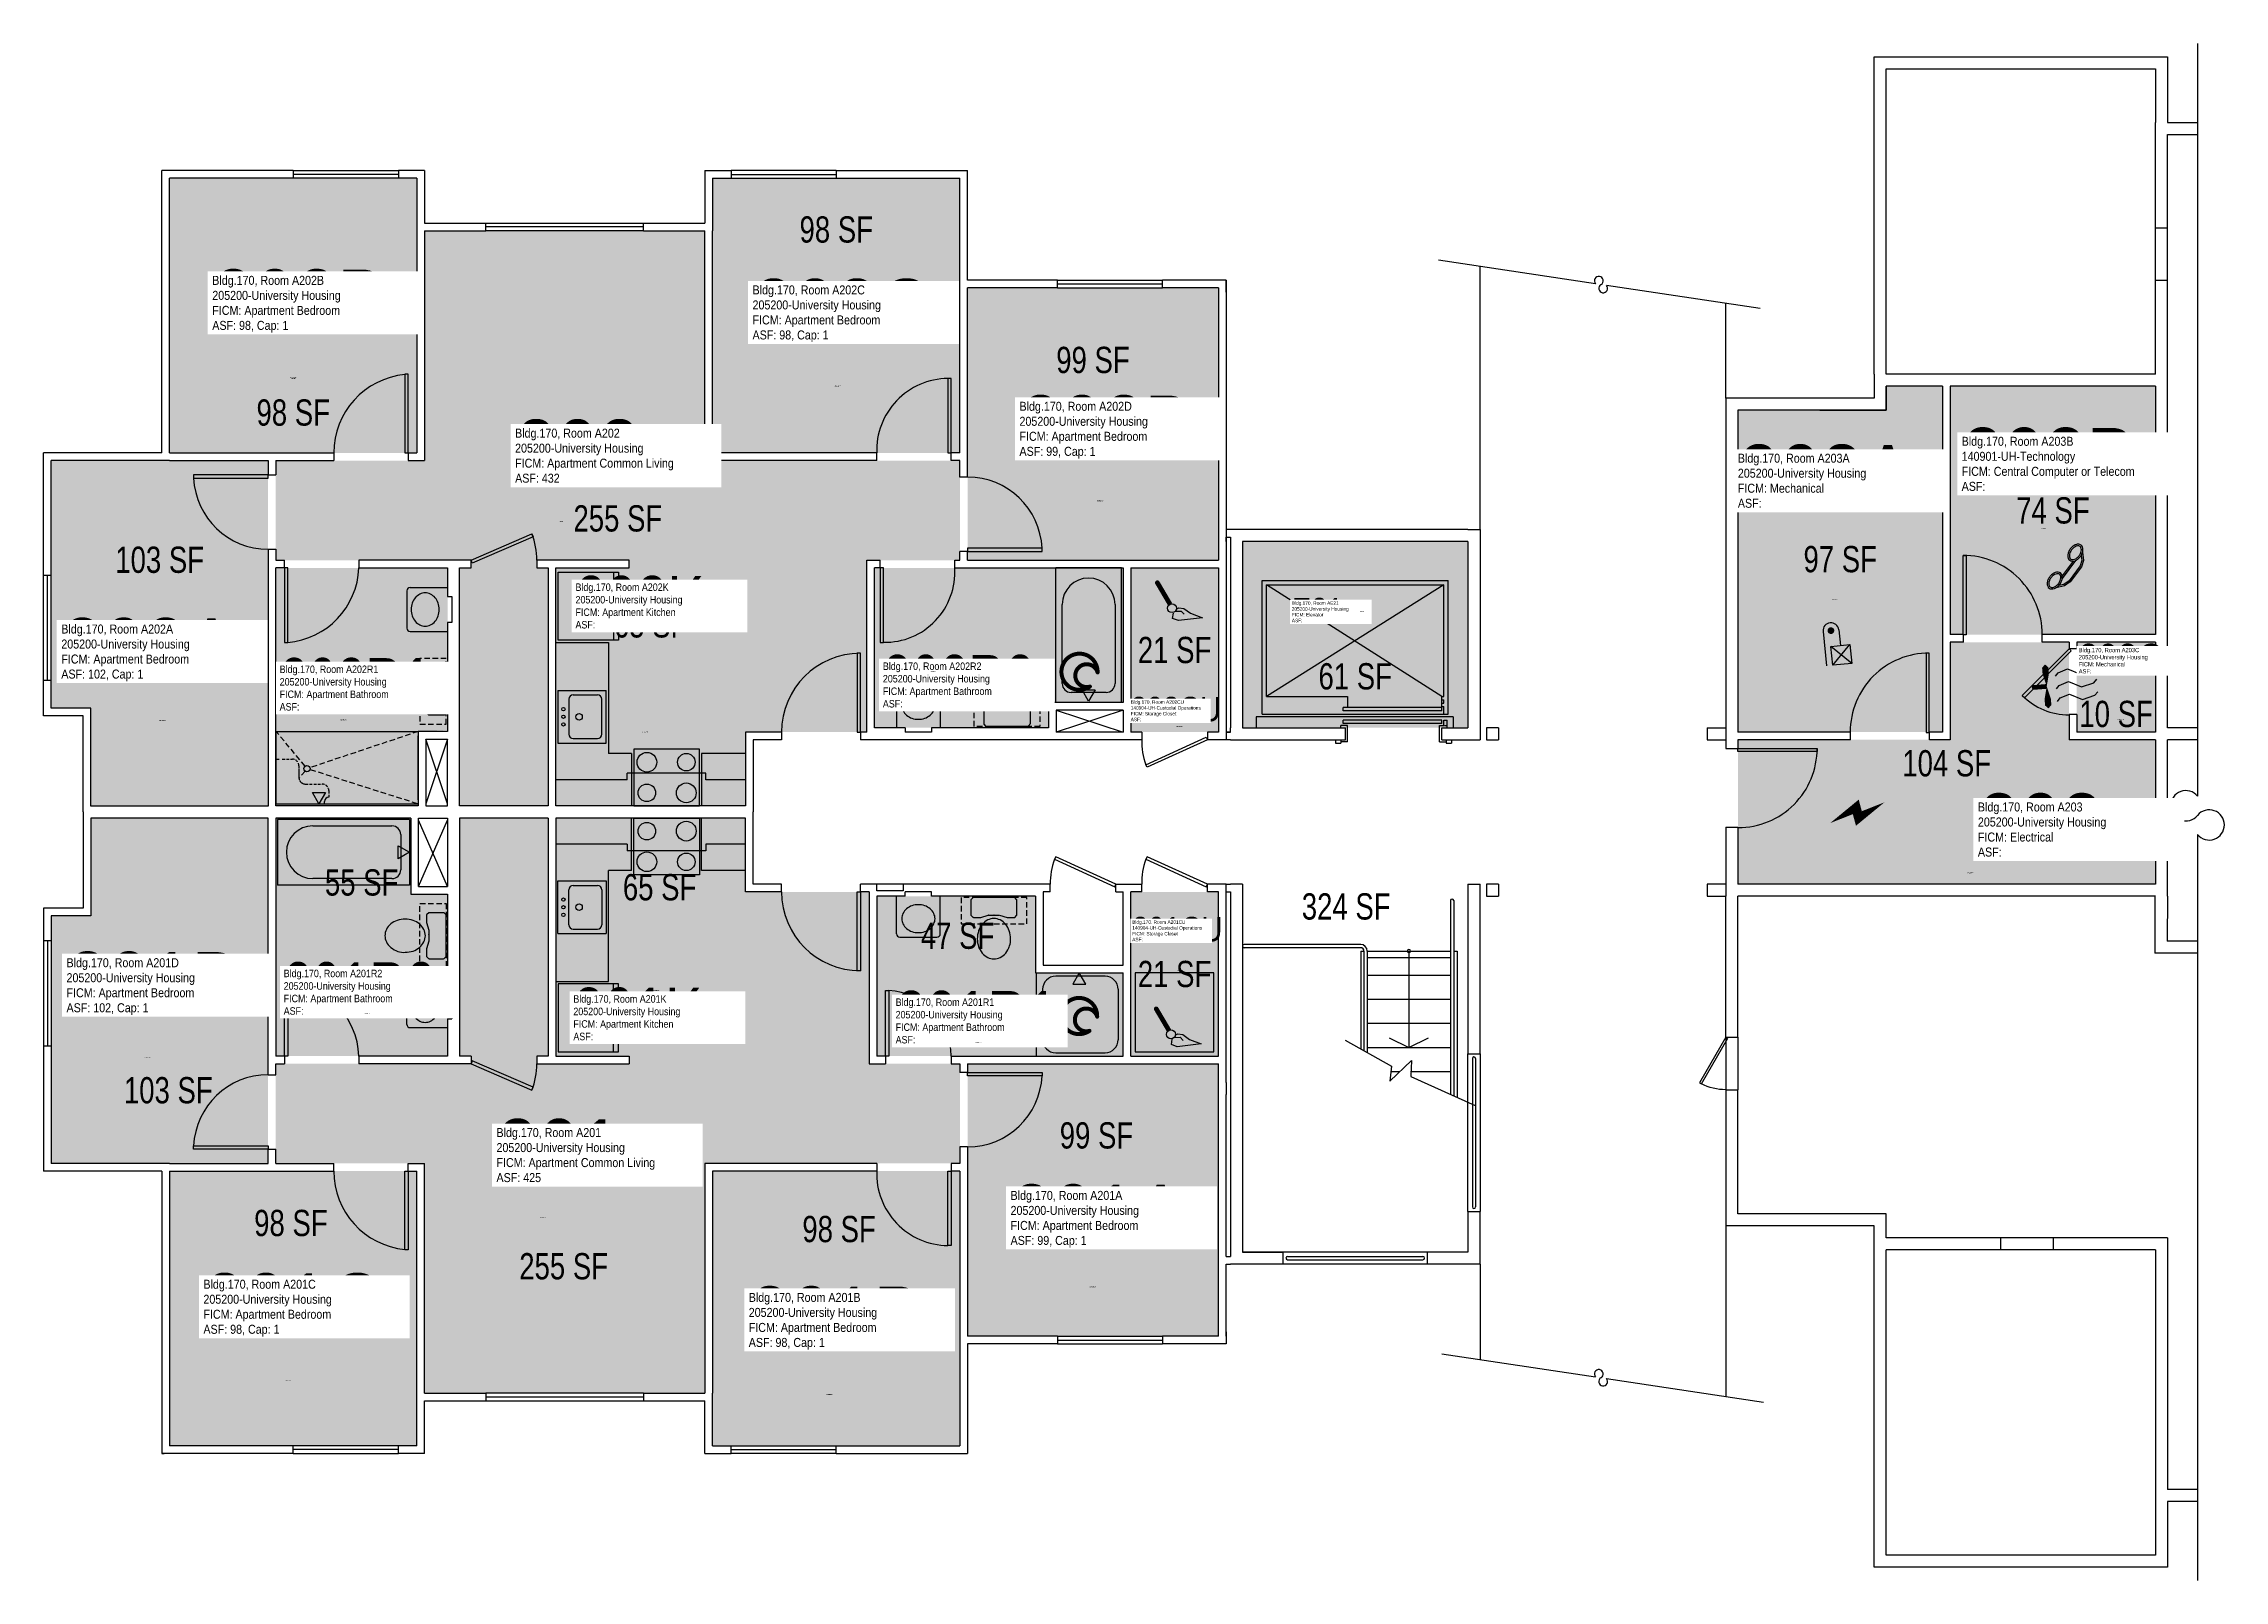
# Model space of a CAD drawing. Header units: inches. Extents: x -54 to 942, y -58 to 644.
import ezdxf
from ezdxf.enums import TextEntityAlignment as Align

# ---------------------------------------------------------------- set-up
doc = ezdxf.new("R2010")
doc.units = ezdxf.units.IN
doc.header["$LTSCALE"] = 10
doc.header["$MEASUREMENT"] = 0
doc.linetypes.add('DASHED2', pattern=[0.375, 0.25, -0.125])
doc.layers.get('0').update_dxf_attribs({"linetype": 'CONTINUOUS'})
for name, color, linetype in [('A-DOOR', 2, 'CONTINUOUS'), ('A-FLOR', 3, 'CONTINUOUS'), ('A-GLAZ', 1, 'CONTINUOUS'), ('A-IDEN-ICON', 4, 'CONTINUOUS'), ('A-IDEN-RNUM', 7, 'CONTINUOUS'), ('A-IDEN-SNUM', 4, 'CONTINUOUS'), ('A-IDEN-VNUM', 4, 'CONTINUOUS'), ('A-SITE', 3, 'CONTINUOUS'), ('A-WALL', 5, 'CONTINUOUS'), ('AREA-TEXT', 3, 'CONTINUOUS'), ('Rooms-Category-Color', 7, 'CONTINUOUS'), ('Rooms-College-Color', 7, 'CONTINUOUS'), ('Rooms-Department-Color', 7, 'CONTINUOUS'), ('Rooms-Division-Color', 7, 'CONTINUOUS'), ('Rooms-Information', 7, 'CONTINUOUS')]:
    doc.layers.add(name, color=color, linetype=linetype)
doc.styles.add('CP_AREA', font='arial.ttf', dxfattribs={"height": 15})
doc.styles.add('CP_ROOMSNUMBER', font='arial.ttf', dxfattribs={"height": 1})
doc.styles.add('CP_ROOMVNUMBER', font='arial.ttf', dxfattribs={"width": 0.85, "height": 0.075})

msp = doc.modelspace()

# ---------------------------------------------------------------- texts
at = {"layer": 'A-IDEN-RNUM', "style": 'CP_ROOMSNUMBER'}
for s, p in [('0202-B0', (59.05, 490.84)), ('0202-C0', (307.32, 487.32)), ('0202-D0', (427.01, 434.96)), ('0202-00', (181.02, 425.63)), ('0203-B0', (858.41, 422.28)), ('0203-A0', (762.79, 389.79)), ('0E21-00', (546.94, 384.49)), ('0202-R2', (350.46, 357.03)), ('0202-A0', (-1.14, 334.61)), ('0202-R1', (81.55, 334.92)), ('0202-K0', (219.27, 329.34)), ('0202-CU', (463.35, 331.88)), ('0203-C0', (893, 335)), ('0203-00', (824.64, 265.01)), ('0201-CU', (463.54, 220.3)), ('0201-K0', (224.26, 211.28)), ('0201-R2', (91.97, 200.67)), ('0201-D0', (-8.19, 180.79)), ('0201-R1', (371.43, 187.56)), ('0201-00', (172.53, 107.64)), ('0201-A0', (423.72, 75.91)), ('0201-C0', (56.54, 33.1)), ('0201-B0', (303.54, 26.73))]:
    msp.add_text(s, height=0.36, dxfattribs=at).set_placement(p)
at = {"layer": 'A-IDEN-SNUM', "style": 'CP_ROOMSNUMBER'}
for s, p in [('1700A202B0', (58.53, 491.32)), ('1700A202C0', (307.32, 487.32)), ('1700A202D0', (427.01, 434.96)), ('1700A20200', (181.02, 425.63)), ('1700A203B0', (858.41, 422.28)), ('1700A203A0', (762.79, 389.79)), ('1700AE2100', (546.94, 384.49)), ('1700A202R2', (350.46, 357.03)), ('1700A202A0', (-1.14, 334.61)), ('1700A202R1', (81.55, 334.92)), ('1700A202K0', (219.27, 329.34)), ('1700A202CU', (463.35, 331.88)), ('1700A203C0', (893, 335)), ('1700A20300', (824.64, 265.01)), ('1700A201CU', (463.54, 220.3)), ('1700A201K0', (224.26, 211.28)), ('1700A201R2', (91.97, 200.67)), ('1700A201D0', (-8.19, 180.79)), ('1700A201R1', (371.43, 187.56)), ('1700A20100', (172.53, 107.64)), ('1700A201A0', (423.72, 75.91)), ('1700A201C0', (56.54, 33.1)), ('1700A201B0', (303.54, 26.73))]:
    msp.add_text(s, height=0.36, dxfattribs=at).set_placement(p)
at = {"layer": 'A-IDEN-VNUM', "style": 'CP_ROOMVNUMBER'}
for s, height, width, p in [('202B', 28.8, 0.85, (23.03, 511.98)), ('202C', 28.8, 0.85, (269.76, 507.62)), ('202D', 28.8, 0.85, (391.67, 454.45)), ('202', 28.8, 0.85, (161.32, 443.37)), ('203B', 28.8, 0.85, (821.97, 439.64)), ('203A', 28.8, 0.85, (719.75, 431.92)), ('202K', 24, 0.75, (188.9, 376.78)), ('E21', 11.143, 0.85, (516.05, 379.65)), ('202A', 28.8, 0.85, (-45.92, 352.71)), ('203C', 13.554, 0.85, (875.42, 356.27)), ('202R1', 24, 0.7, (53.81, 339.29)), ('202R2', 24, 0.7, (329.28, 340.69)), ('202CU', 11.143, 0.85, (442.5, 334.45)), ('203', 28.8, 0.85, (829.38, 272.6)), ('201CU', 11.143, 0.85, (443.17, 233.93)), ('201D', 28.8, 0.85, (-43.54, 200.28)), ('201R2', 24, 0.7, (55.64, 200.34)), ('201K', 24, 0.75, (187.93, 188.7)), ('201R1', 24, 0.75, (335.11, 187.23)), ('201', 28.8, 0.85, (152.82, 123.88)), ('201A', 28.8, 0.85, (387.6, 93.99)), ('201C', 28.8, 0.85, (18.98, 53.41)), ('201B', 28.8, 0.85, (268.03, 47.4))]:
    msp.add_text(s, height=height, dxfattribs=dict(at, width=width)).set_placement(p)
at = {"layer": 'AREA-TEXT', "style": 'CP_AREA', "width": 0.75}
for s, p in [('98 SF', (308, 559.09)), ('99 SF', (425.24, 499.5)), ('98 SF', (60, 475.48)), ('255 SF', (208.25, 427.12)), ('74 SF', (863.63, 430.76)), ('103 SF', (-1, 408.23)), ('97 SF', (766.5, 408.51)), ('65 SF', (223.25, 378.7)), ('21 SF', (462.5, 367)), ('61 SF', (545, 354.98)), ('56 SF', (91.25, 350.12)), ('55 SF', (377.55, 345.98)), ('10 SF', (892.5, 337.79)), ('104 SF', (815.13, 315.26)), ('55 SF', (91.25, 260.81)), ('65 SF', (227.31, 258.63)), ('324 SF', (540.87, 249.86)), ('47 SF', (363.42, 236.48)), ('21 SF', (462.5, 219)), ('103 SF', (2.93, 165.9)), ('99 SF', (426.83, 145.27)), ('98 SF', (58.93, 105.26)), ('98 SF', (309.28, 102.5)), ('255 SF', (183.49, 85.5))]:
    msp.add_text(s, height=12, dxfattribs=at).set_placement(p, align=Align.MIDDLE_CENTER)

# ---------------------------------------------------------------- blocks, each defined once
blk = doc.blocks.new('CPMECH')
at = {"color": 0, "linetype": 'ByBlock'}
for p, q in [((0.005, 0.025), (0.015, 0.035)), ((0.015, 0.035), (0.045, 0.045)), ((0.015, -0.005), (0.045, 0.005)), ((0.045, 0.045), (0.085, 0.025)), ((0.045, 0.005), (0.085, -0.015)), ((0.085, 0.025), (0.125, 0.035)), ((0.125, 0.035), (0.135, 0.045)), ((0.125, -0.005), (0.135, 0.005)), ((0.005, -0.015), (0.015, -0.005)), ((0.005, -0.055), (0.015, -0.045)), ((0.015, -0.045), (0.045, -0.035)), ((0.045, -0.035), (0.085, -0.055)), ((0.085, -0.015), (0.125, -0.005)), ((0.085, -0.055), (0.125, -0.045)), ((0.125, -0.045), (0.135, -0.035))]:
    blk.add_line(p, q, dxfattribs=at)
for points in [[(-0.025, -0.005, 0, 0.02, 0), (-0.025, 0.035, 0.02, 0.02, 0), (-0.025, 0.055, 0.02, 0, 0), (-0.025, 0.065, 0, 0, 0)], [(-0.025, -0.005, 0, 0.02, 0), (-0.025, -0.045, 0.02, 0.02, 0), (-0.025, -0.065, 0.02, 0, 0), (-0.025, -0.075, 0, 0, 0)]]:
    blk.add_lwpolyline(points, format="xyseb", dxfattribs=at)
at = {"color": 0, "linetype": 'ByBlock', "const_width": 0.015}
blk.add_lwpolyline([(-0.025, -0.005), (-0.065, -0.005)], dxfattribs=at)
at = {"color": 0, "linetype": 'ByBlock', "const_width": 0.0075}
blk.add_lwpolyline([(-0.0682, -0.0069, 1), (-0.0618, -0.0031, 1)], format="xyb", close=True, dxfattribs=at)
blk = doc.blocks.new('CPELECT')
blk.add_lwpolyline([(0.0623, 0.0629, 0, 0.03, 0), (0.0105, -0.0168, 0.03, 0.03, 0), (-0.0105, 0.0068, 0.03, 0, 0), (-0.0623, -0.0729, 0.03, 0, 0)], format="xyseb")
blk = doc.blocks.new('CPPHONE')
at = {"color": 0, "linetype": 'ByBlock'}
for p, q in [((0.0096, 0.0252), (-0.0196, -0.0252)), ((0.0169, 0.0279), (-0.0182, -0.0329))]:
    blk.add_line(p, q, dxfattribs=at)
for points in [[(0.0288, 0.0786, 0.139889), (0.0216, 0.0804, 0.107118), (0.0122, 0.0781, 0.079812), (0.0039, 0.0722, 0.067459), (-0.0035, 0.0626, 0.067459), (-0.008, 0.0515, 0.079812), (-0.009, 0.0413, 0.107118), (-0.0064, 0.032, 0.139889), (-0.0012, 0.0267, 0.139889), (0.0061, 0.0248, 0.107118), (0.0155, 0.0272, 0.079812), (0.0238, 0.0331, 0.067459), (0.0312, 0.0426, 0.067459), (0.0357, 0.0538, 0.079812), (0.0367, 0.0639, 0.107118), (0.034, 0.0732, 0.139889)], [(0.0263, 0.0743, 0.139889), (0.0218, 0.0754, 0.107118), (0.0144, 0.0736, 0.079812), (0.0074, 0.0686, 0.067459), (0.0008, 0.0601, 0.067459), (-0.0032, 0.0502, 0.079812), (-0.004, 0.0417, 0.107118), (-0.0019, 0.0344, 0.139889), (0.0013, 0.031, 0.139889), (0.0059, 0.0298, 0.107118), (0.0133, 0.0317, 0.079812), (0.0203, 0.0367, 0.067459), (0.0268, 0.0451, 0.067459), (0.0309, 0.055, 0.079812), (0.0317, 0.0636, 0.107118), (0.0296, 0.0709, 0.139889)], [(-0.0262, -0.0167, 0.139889), (-0.0334, -0.0148, 0.107118), (-0.0428, -0.0172, 0.079812), (-0.0511, -0.0231, 0.067459), (-0.0585, -0.0326, 0.067459), (-0.063, -0.0438, 0.079812), (-0.064, -0.0539, 0.107118), (-0.0614, -0.0632, 0.139889), (-0.0562, -0.0686, 0.139889), (-0.0489, -0.0704, 0.107118), (-0.0395, -0.0681, 0.079812), (-0.0312, -0.0622, 0.067459), (-0.0238, -0.0526, 0.067459), (-0.0193, -0.0415, 0.079812), (-0.0183, -0.0313, 0.107118), (-0.021, -0.022, 0.139889)], [(-0.0287, -0.021, 0.139889), (-0.0332, -0.0198, 0.107118), (-0.0406, -0.0217, 0.079812), (-0.0476, -0.0267, 0.067459), (-0.0542, -0.0351, 0.067459), (-0.0582, -0.045, 0.079812), (-0.059, -0.0536, 0.107118), (-0.0569, -0.0609, 0.139889), (-0.0537, -0.0643, 0.139889), (-0.0491, -0.0654, 0.107118), (-0.0417, -0.0636, 0.079812), (-0.0347, -0.0586, 0.067459), (-0.0282, -0.0501, 0.067459), (-0.0241, -0.0402, 0.079812), (-0.0233, -0.0317, 0.107118), (-0.0254, -0.0244, 0.139889)]]:
    blk.add_lwpolyline(points, format="xyb", close=True, dxfattribs=at)
for points in [[(0.0364, 0.0572), (0.0417, 0.0308), (0.0382, 0.0108), (0.0082, -0.0411), (-0.0083, -0.0558), (-0.0338, -0.0645)], [(0.0334, 0.047), (0.0366, 0.0307), (0.0334, 0.0126), (0.0043, -0.0379), (-0.0109, -0.0514), (-0.0265, -0.0567)]]:
    blk.add_lwpolyline(points, dxfattribs=at)
blk = doc.blocks.new('CPELEV')
at = {"color": 0, "linetype": 'ByBlock'}
for p, q in [((-0.035, 0.03), (-0.035, -0.08)), ((0.015, 0.03), (0.015, -0.02)), ((-0.015, -0.08), (-0.015, -0.02)), ((-0.015, -0.02), (0.045, -0.02)), ((-0.015, -0.08), (0.045, -0.02)), ((0.045, -0.08), (-0.015, -0.02)), ((0.045, -0.02), (0.045, -0.08)), ((0.045, -0.08), (-0.015, -0.08))]:
    blk.add_line(p, q, dxfattribs=at)
at = {"color": 0, "linetype": 'ByBlock', "const_width": 0.0106}
blk.add_lwpolyline([(-0.0153, 0.03, 1), (-0.0047, 0.03, 1)], format="xyb", close=True, dxfattribs=at)
at = {"color": 0, "linetype": 'ByBlock'}
blk.add_arc((-0.01, 0.03), 0.025, 0, 180, dxfattribs=at)
blk = doc.blocks.new('CPCUST')
at = {"color": 0, "linetype": 'ByBlock'}
for p, q in [((0.0171, -0.0639), (0.02, -0.0466)), ((0.0358, -0.0705), (0.0171, -0.0639)), ((0.0262, -0.0408), (0.0446, -0.0406)), ((0.0297, -0.0341), (0.0376, -0.0302)), ((0.1117, -0.0625), (0.0358, -0.0705)), ((0.0376, -0.0302), (0.0533, -0.0324)), ((0.0446, -0.0406), (0.0543, -0.0505)), ((0.0533, -0.0324), (0.0745, -0.0479)), ((0.0745, -0.0479), (0.1117, -0.0625))]:
    blk.add_line(p, q, dxfattribs=at)
at = {"color": 0, "linetype": 'ByBlock', "const_width": 0.0075}
blk.add_lwpolyline([(-0.0332, 0.0481, 1), (-0.0268, 0.0519, 1)], format="xyb", close=True, dxfattribs=at)
at = {"color": 0, "linetype": 'ByBlock', "const_width": 0.015}
blk.add_lwpolyline([(-0.03, 0.05), (0.01, -0.0193)], dxfattribs=at)
at = {"color": 0, "linetype": 'ByBlock'}
blk.add_circle((0.0158, -0.0313), 0.0141, dxfattribs=at)
blk = doc.blocks.new('CPBATH')
at = {"color": 0, "linetype": 'ByBlock', "const_width": 0.0127}
for points in [[(0.0571, 0.0168, 0.861492), (-0.0551, 0, 1)], [(-0.0551, 0, 0.726902), (0.0487, -0.0337, 1)], [(0.0571, 0.0168, 0.729002), (-0.0084, -0.0042, 1)], [(-0.0084, -0.0042, 0.609468), (0.0487, -0.0337, 1)]]:
    blk.add_lwpolyline(points, format="xyb", dxfattribs=at)
at = {"color": 0, "linetype": 'ByBlock', "const_width": 0.00637}
for points in [[(0.0544, 0.0152, 1), (0.0599, 0.0184, 1)], [(0.0459, -0.0353, 1), (0.0515, -0.0321, 1)]]:
    blk.add_lwpolyline(points, format="xyb", close=True, dxfattribs=at)

# ---------------------------------------------------------------- hatches: boundary and pattern name
at = {"layer": 'Rooms-Category-Color', "true_color": 0x728ef3}
for points in [[(3.5, 457), (3.5, 582.5), (116.5, 582.5), (116.5, 457)], [(251.5, 582.5), (364.5, 582.5), (364.5, 457), (251.5, 457)], [(360.5, 408), (364.5, 408), (364.5, 412), (364.5, 453.5), (248, 453.5), (248, 558.5), (120, 558.5), (120, 453.5), (52, 453.5), (52, 408), (56, 408), (90, 408), (141.25, 408), (141.25, 404.5), (136, 404.5), (136, 295.75), (176.5, 295.75), (176.5, 404.5), (171.25, 404.5), (171.25, 408), (213.49, 408), (213.49, 404.5), (266.5, 404.5), (266.5, 329.55), (322, 329.5), (322, 408)], [(367.98, 532.5), (368, 408), (482.5, 408), (482.5, 532.5)], [(-32.5, 295.66), (48.5, 295.66), (48.5, 453.5), (-50.5, 453.5), (-50.5, 340.5), (-32.5, 340.5)], [(90, 404.5), (52, 404.5), (52, 295.75), (117, 295.75), (117, 329.75), (130.5, 330.5), (130.5, 404.5)], [(266.5, 404.5), (180, 404.5), (180, 295.75), (266.5, 295.75)], [(330.5, 404.5), (325.5, 404.5), (325.5, 331.5), (405, 331.5), (405, 343), (439, 343), (439, 404.5), (360.5, 404.5)], [(442.5, 329.5), (482.5, 329.5), (482.5, 404.5), (442.5, 404.5)], [(48.5, 132.5), (48.5, 290.25), (-32.5, 290.25), (-32.5, 245.5), (-50.5, 245.5), (-50.5, 132.5)], [(90, 181.5), (52, 181.5), (52, 290.25), (113.75, 290.25), (113.75, 255.5), (130.5, 255.5), (130.5, 181.5)], [(360.5, 178), (364.5, 178), (364.5, 174), (364.5, 132.5), (248, 132.5), (248, 27.5), (120, 27.5), (120, 132.5), (52, 132.5), (52, 178), (56, 178), (90, 178), (141.25, 178), (141.25, 181.5), (136, 181.5), (136, 290.25), (176.5, 290.25), (176.5, 181.5), (171.25, 181.5), (171.25, 178), (213.49, 178), (213.49, 181.5), (266.5, 181.5), (266.5, 256.45), (323, 256.5), (323, 178)], [(266.5, 181.5), (180, 181.5), (180, 290.25), (266.5, 290.25)], [(330.5, 181.5), (326.5, 181.5), (326.5, 254.5), (399, 254.5), (399, 219.5), (439, 219.5), (439, 181.5), (360.5, 181.5)], [(442.5, 181.5), (442.5, 256.5), (482.5, 256.5), (482.5, 181.5)], [(367.98, 178), (368, 53.5), (482.5, 53.5), (482.5, 178)], [(3.5, 3.5), (3.5, 129), (116.5, 129), (116.5, 3.5)], [(251.5, 129), (364.5, 129), (364.5, 3.5), (251.5, 3.5)]]:
    msp.add_hatch(color=171, dxfattribs=at).paths.add_polyline_path(points)
at = {"layer": 'Rooms-Category-Color', "true_color": 0xadadad}
for points in [[(813.25, 487.5), (787.5, 487.5), (787.5, 476.5), (719.75, 476.5), (719.75, 329.52), (813.25, 329.52)], [(596.5, 331.5), (596.5, 416.5), (493.5, 416.5), (493.5, 331.5)], [(719.75, 260), (719.75, 326.02), (816.75, 326.02), (816.75, 370.52), (871, 370.52), (871, 326.02), (910.5, 326.02), (910.5, 260)], [(874.5, 329.52), (874.5, 370.52), (910.5, 370.52), (910.5, 329.52)]]:
    msp.add_hatch(color=253, dxfattribs=at).paths.add_polyline_path(points)
at = {"layer": 'Rooms-Category-Color', "true_color": 0xe3c5e1}
msp.add_hatch(color=254, dxfattribs=at).paths.add_polyline_path([(816.75, 374.02), (910.5, 374.02), (910.5, 487.5), (816.75, 487.5)])
at = {"layer": 'Rooms-College-Color', "true_color": 0xadadad}
for points in [[(3.5, 457), (3.5, 582.5), (116.5, 582.5), (116.5, 457)], [(251.5, 582.5), (364.5, 582.5), (364.5, 457), (251.5, 457)], [(360.5, 408), (364.5, 408), (364.5, 412), (364.5, 453.5), (248, 453.5), (248, 558.5), (120, 558.5), (120, 453.5), (52, 453.5), (52, 408), (56, 408), (90, 408), (141.25, 408), (141.25, 404.5), (136, 404.5), (136, 295.75), (176.5, 295.75), (176.5, 404.5), (171.25, 404.5), (171.25, 408), (213.49, 408), (213.49, 404.5), (266.5, 404.5), (266.5, 329.55), (322, 329.5), (322, 408)], [(367.98, 532.5), (368, 408), (482.5, 408), (482.5, 532.5)], [(813.25, 487.5), (787.5, 487.5), (787.5, 476.5), (719.75, 476.5), (719.75, 329.52), (813.25, 329.52)], [(816.75, 374.02), (910.5, 374.02), (910.5, 487.5), (816.75, 487.5)], [(-32.5, 295.66), (48.5, 295.66), (48.5, 453.5), (-50.5, 453.5), (-50.5, 340.5), (-32.5, 340.5)], [(596.5, 331.5), (596.5, 416.5), (493.5, 416.5), (493.5, 331.5)], [(90, 404.5), (52, 404.5), (52, 295.75), (117, 295.75), (117, 329.75), (130.5, 330.5), (130.5, 404.5)], [(266.5, 404.5), (180, 404.5), (180, 295.75), (266.5, 295.75)], [(330.5, 404.5), (325.5, 404.5), (325.5, 331.5), (405, 331.5), (405, 343), (439, 343), (439, 404.5), (360.5, 404.5)], [(442.5, 329.5), (482.5, 329.5), (482.5, 404.5), (442.5, 404.5)], [(719.75, 260), (719.75, 326.02), (816.75, 326.02), (816.75, 370.52), (871, 370.52), (871, 326.02), (910.5, 326.02), (910.5, 260)], [(874.5, 329.52), (874.5, 370.52), (910.5, 370.52), (910.5, 329.52)], [(48.5, 132.5), (48.5, 290.25), (-32.5, 290.25), (-32.5, 245.5), (-50.5, 245.5), (-50.5, 132.5)], [(90, 181.5), (52, 181.5), (52, 290.25), (113.75, 290.25), (113.75, 255.5), (130.5, 255.5), (130.5, 181.5)], [(360.5, 178), (364.5, 178), (364.5, 174), (364.5, 132.5), (248, 132.5), (248, 27.5), (120, 27.5), (120, 132.5), (52, 132.5), (52, 178), (56, 178), (90, 178), (141.25, 178), (141.25, 181.5), (136, 181.5), (136, 290.25), (176.5, 290.25), (176.5, 181.5), (171.25, 181.5), (171.25, 178), (213.49, 178), (213.49, 181.5), (266.5, 181.5), (266.5, 256.45), (323, 256.5), (323, 178)], [(266.5, 181.5), (180, 181.5), (180, 290.25), (266.5, 290.25)], [(330.5, 181.5), (326.5, 181.5), (326.5, 254.5), (399, 254.5), (399, 219.5), (439, 219.5), (439, 181.5), (360.5, 181.5)], [(442.5, 181.5), (442.5, 256.5), (482.5, 256.5), (482.5, 181.5)], [(367.98, 178), (368, 53.5), (482.5, 53.5), (482.5, 178)], [(3.5, 3.5), (3.5, 129), (116.5, 129), (116.5, 3.5)], [(251.5, 129), (364.5, 129), (364.5, 3.5), (251.5, 3.5)]]:
    msp.add_hatch(color=253, dxfattribs=at).paths.add_polyline_path(points)
at = {"layer": 'Rooms-Department-Color', "true_color": 0x604aed}
for points in [[(3.5, 457), (3.5, 582.5), (116.5, 582.5), (116.5, 457)], [(251.5, 582.5), (364.5, 582.5), (364.5, 457), (251.5, 457)], [(360.5, 408), (364.5, 408), (364.5, 412), (364.5, 453.5), (248, 453.5), (248, 558.5), (120, 558.5), (120, 453.5), (52, 453.5), (52, 408), (56, 408), (90, 408), (141.25, 408), (141.25, 404.5), (136, 404.5), (136, 295.75), (176.5, 295.75), (176.5, 404.5), (171.25, 404.5), (171.25, 408), (213.49, 408), (213.49, 404.5), (266.5, 404.5), (266.5, 329.55), (322, 329.5), (322, 408)], [(367.98, 532.5), (368, 408), (482.5, 408), (482.5, 532.5)], [(816.75, 374.02), (910.5, 374.02), (910.5, 487.5), (816.75, 487.5)], [(-32.5, 295.66), (48.5, 295.66), (48.5, 453.5), (-50.5, 453.5), (-50.5, 340.5), (-32.5, 340.5)], [(90, 404.5), (52, 404.5), (52, 295.75), (117, 295.75), (117, 329.75), (130.5, 330.5), (130.5, 404.5)], [(266.5, 404.5), (180, 404.5), (180, 295.75), (266.5, 295.75)], [(330.5, 404.5), (325.5, 404.5), (325.5, 331.5), (405, 331.5), (405, 343), (439, 343), (439, 404.5), (360.5, 404.5)], [(442.5, 329.5), (482.5, 329.5), (482.5, 404.5), (442.5, 404.5)], [(48.5, 132.5), (48.5, 290.25), (-32.5, 290.25), (-32.5, 245.5), (-50.5, 245.5), (-50.5, 132.5)], [(90, 181.5), (52, 181.5), (52, 290.25), (113.75, 290.25), (113.75, 255.5), (130.5, 255.5), (130.5, 181.5)], [(360.5, 178), (364.5, 178), (364.5, 174), (364.5, 132.5), (248, 132.5), (248, 27.5), (120, 27.5), (120, 132.5), (52, 132.5), (52, 178), (56, 178), (90, 178), (141.25, 178), (141.25, 181.5), (136, 181.5), (136, 290.25), (176.5, 290.25), (176.5, 181.5), (171.25, 181.5), (171.25, 178), (213.49, 178), (213.49, 181.5), (266.5, 181.5), (266.5, 256.45), (323, 256.5), (323, 178)], [(266.5, 181.5), (180, 181.5), (180, 290.25), (266.5, 290.25)], [(330.5, 181.5), (326.5, 181.5), (326.5, 254.5), (399, 254.5), (399, 219.5), (439, 219.5), (439, 181.5), (360.5, 181.5)], [(442.5, 181.5), (442.5, 256.5), (482.5, 256.5), (482.5, 181.5)], [(367.98, 178), (368, 53.5), (482.5, 53.5), (482.5, 178)], [(3.5, 3.5), (3.5, 129), (116.5, 129), (116.5, 3.5)], [(251.5, 129), (364.5, 129), (364.5, 3.5), (251.5, 3.5)]]:
    msp.add_hatch(color=173, dxfattribs=at).paths.add_polyline_path(points)
at = {"layer": 'Rooms-Department-Color', "true_color": 0xacacac}
for points in [[(813.25, 487.5), (787.5, 487.5), (787.5, 476.5), (719.75, 476.5), (719.75, 329.52), (813.25, 329.52)], [(596.5, 331.5), (596.5, 416.5), (493.5, 416.5), (493.5, 331.5)], [(719.75, 260), (719.75, 326.02), (816.75, 326.02), (816.75, 370.52), (871, 370.52), (871, 326.02), (910.5, 326.02), (910.5, 260)], [(874.5, 329.52), (874.5, 370.52), (910.5, 370.52), (910.5, 329.52)]]:
    msp.add_hatch(color=253, dxfattribs=at).paths.add_polyline_path(points)
at = {"layer": 'Rooms-Division-Color', "true_color": 0x604aed}
for points in [[(3.5, 457), (3.5, 582.5), (116.5, 582.5), (116.5, 457)], [(251.5, 582.5), (364.5, 582.5), (364.5, 457), (251.5, 457)], [(360.5, 408), (364.5, 408), (364.5, 412), (364.5, 453.5), (248, 453.5), (248, 558.5), (120, 558.5), (120, 453.5), (52, 453.5), (52, 408), (56, 408), (90, 408), (141.25, 408), (141.25, 404.5), (136, 404.5), (136, 295.75), (176.5, 295.75), (176.5, 404.5), (171.25, 404.5), (171.25, 408), (213.49, 408), (213.49, 404.5), (266.5, 404.5), (266.5, 329.55), (322, 329.5), (322, 408)], [(367.98, 532.5), (368, 408), (482.5, 408), (482.5, 532.5)], [(816.75, 374.02), (910.5, 374.02), (910.5, 487.5), (816.75, 487.5)], [(-32.5, 295.66), (48.5, 295.66), (48.5, 453.5), (-50.5, 453.5), (-50.5, 340.5), (-32.5, 340.5)], [(90, 404.5), (52, 404.5), (52, 295.75), (117, 295.75), (117, 329.75), (130.5, 330.5), (130.5, 404.5)], [(266.5, 404.5), (180, 404.5), (180, 295.75), (266.5, 295.75)], [(330.5, 404.5), (325.5, 404.5), (325.5, 331.5), (405, 331.5), (405, 343), (439, 343), (439, 404.5), (360.5, 404.5)], [(442.5, 329.5), (482.5, 329.5), (482.5, 404.5), (442.5, 404.5)], [(48.5, 132.5), (48.5, 290.25), (-32.5, 290.25), (-32.5, 245.5), (-50.5, 245.5), (-50.5, 132.5)], [(90, 181.5), (52, 181.5), (52, 290.25), (113.75, 290.25), (113.75, 255.5), (130.5, 255.5), (130.5, 181.5)], [(360.5, 178), (364.5, 178), (364.5, 174), (364.5, 132.5), (248, 132.5), (248, 27.5), (120, 27.5), (120, 132.5), (52, 132.5), (52, 178), (56, 178), (90, 178), (141.25, 178), (141.25, 181.5), (136, 181.5), (136, 290.25), (176.5, 290.25), (176.5, 181.5), (171.25, 181.5), (171.25, 178), (213.49, 178), (213.49, 181.5), (266.5, 181.5), (266.5, 256.45), (323, 256.5), (323, 178)], [(266.5, 181.5), (180, 181.5), (180, 290.25), (266.5, 290.25)], [(330.5, 181.5), (326.5, 181.5), (326.5, 254.5), (399, 254.5), (399, 219.5), (439, 219.5), (439, 181.5), (360.5, 181.5)], [(442.5, 181.5), (442.5, 256.5), (482.5, 256.5), (482.5, 181.5)], [(367.98, 178), (368, 53.5), (482.5, 53.5), (482.5, 178)], [(3.5, 3.5), (3.5, 129), (116.5, 129), (116.5, 3.5)], [(251.5, 129), (364.5, 129), (364.5, 3.5), (251.5, 3.5)]]:
    msp.add_hatch(color=173, dxfattribs=at).paths.add_polyline_path(points)
at = {"layer": 'Rooms-Division-Color', "true_color": 0xadadad}
for points in [[(813.25, 487.5), (787.5, 487.5), (787.5, 476.5), (719.75, 476.5), (719.75, 329.52), (813.25, 329.52)], [(596.5, 331.5), (596.5, 416.5), (493.5, 416.5), (493.5, 331.5)], [(719.75, 260), (719.75, 326.02), (816.75, 326.02), (816.75, 370.52), (871, 370.52), (871, 326.02), (910.5, 326.02), (910.5, 260)], [(874.5, 329.52), (874.5, 370.52), (910.5, 370.52), (910.5, 329.52)]]:
    msp.add_hatch(color=253, dxfattribs=at).paths.add_polyline_path(points)

# ---------------------------------------------------------------- linework, layer by layer
for p, q in [((180.99, 402.5), (208.49, 402.5)), ((180.99, 371.5), (180.99, 402.5)), ((206.24, 402.5), (206.24, 371.5)), ((208.49, 402.5), (208.49, 371.5)), ((408.25, 343), (408.25, 404.5)), ((438.25, 404.5), (408.25, 404.5)), ((438.25, 343), (438.25, 404.5)), ((111.88, 394), (111.88, 377)), ((113.38, 395.5), (130.5, 395.5)), ((411.2, 351.66), (411.2, 387.81)), ((435.3, 387.81), (435.3, 351.66)), ((113.38, 375.5), (130.5, 375.5)), ((180, 370.5), (204, 370.5)), ((208.49, 371.5), (180.99, 371.5)), ((204, 370.5), (204, 319.75)), ((120.88, 357.25), (121.75, 358.13)), ((120.88, 353.81), (120.88, 357.25)), ((121.88, 350.25), (120.89, 353.69)), ((121.88, 345.25), (121.88, 350.25)), ((122.05, 358.25), (128.7, 358.25)), ((129, 358.13), (129.88, 357.25)), ((129.88, 357.25), (129.88, 338.25)), ((335.5, 348.62), (335.5, 331.5)), ((337, 350.12), (354, 350.12)), ((355.5, 348.62), (355.5, 331.5)), ((420.25, 348.82), (426.25, 348.82)), ((423.25, 343.62), (420.25, 348.82)), ((426.25, 348.82), (423.25, 343.62)), ((120.88, 341.75), (121.88, 345.25)), ((120.88, 338.42), (120.88, 341.75)), ((180.9, 348.5), (180.9, 324.5)), ((180.9, 348.5), (202.9, 348.5)), ((185.9, 344.5), (185.9, 328.5)), ((187.9, 346.5), (198.9, 346.5)), ((200.9, 328.5), (200.9, 344.5)), ((202.9, 324.5), (202.9, 348.5)), ((375.5, 340.12), (376.38, 341)), ((375.5, 333.12), (375.5, 340.12)), ((376.67, 341.12), (380, 341.12)), ((380, 341.12), (383.44, 340.14)), ((383.56, 340.12), (388.5, 340.12)), ((388.5, 340.12), (392, 341.12)), ((392, 341.12), (395.5, 341.12)), ((395.5, 341.12), (396.38, 340.25)), ((396.5, 339.95), (396.5, 333.3)), ((438.25, 343), (408.25, 343)), ((439, 339.5), (408.5, 329.5)), ((408.5, 339.5), (439, 329.5)), ((431.28, 347.64), (415.22, 347.64)), ((52.26, 296.75), (52.26, 329.75)), ((52.26, 329.75), (117, 329.75)), ((121.88, 337.25), (121, 338.13)), ((128.88, 337.25), (121.88, 337.25)), ((129.88, 338.25), (128.88, 337.25)), ((376.5, 332.12), (375.5, 333.12)), ((395.5, 332.12), (376.5, 332.12)), ((396.38, 333), (395.5, 332.12)), ((117, 298.5), (117, 327.75)), ((130.5, 326.25), (120.5, 296.75)), ((130.5, 296.75), (120.5, 326.25)), ((180.9, 324.5), (202.9, 324.5)), ((187.9, 326.5), (198.9, 326.5)), ((214.5, 319.75), (204, 319.75)), ((214.5, 319.75), (214.5, 295.75)), ((215.5, 321.75), (215.5, 295.75)), ((245.5, 321.75), (215.5, 321.75)), ((245.5, 295.75), (245.5, 321.75)), ((266.5, 319.75), (246.5, 319.75)), ((246.5, 319.75), (246.5, 295.75)), ((248.5, 310.75), (212.5, 310.75)), ((212.5, 307.75), (212.5, 310.75)), ((248.5, 307.75), (248.5, 310.75)), ((68.75, 301.95), (74.75, 301.95)), ((71.75, 296.75), (68.75, 301.95)), ((74.75, 301.95), (71.75, 296.75)), ((212.5, 307.75), (180, 307.75)), ((266.5, 307.75), (248.5, 307.75)), ((52.26, 296.75), (117, 296.75)), ((52.88, 289.62), (52.88, 259.62)), ((113.12, 289.62), (52.88, 289.62)), ((113.12, 289.62), (113.12, 259.62)), ((117.25, 259), (130.5, 289.25)), ((130.5, 259), (117.25, 289.25)), ((214.5, 266.25), (214.5, 290.25)), ((215.5, 295.75), (245.5, 295.75)), ((215.5, 290.25), (245.5, 290.25)), ((215.5, 264.25), (215.5, 290.25)), ((245.5, 290.25), (245.5, 264.25)), ((246.5, 266.25), (246.5, 290.25)), ((68.94, 286.67), (105.09, 286.67)), ((109.11, 282.66), (109.11, 266.59)), ((107.93, 271.62), (107.93, 277.62)), ((107.93, 277.62), (113.12, 274.62)), ((113.12, 274.62), (107.93, 271.62)), ((212.5, 278.25), (180, 278.25)), ((212.5, 278.25), (212.5, 275.25)), ((248.5, 275.25), (212.5, 275.25)), ((266.5, 278.25), (248.5, 278.25)), ((248.5, 278.25), (248.5, 275.25)), ((113.12, 259.62), (52.88, 259.62)), ((105.09, 262.57), (68.94, 262.57)), ((180.9, 237.5), (180.9, 261.5)), ((180.9, 261.5), (202.9, 261.5)), ((187.9, 259.5), (198.9, 259.5)), ((202.9, 261.5), (202.9, 237.5)), ((204, 215.5), (204, 266.25)), ((214.5, 266.25), (204, 266.25)), ((245.5, 264.25), (215.5, 264.25)), ((266.5, 266.25), (246.5, 266.25)), ((185.9, 241.5), (185.9, 257.5)), ((200.9, 257.5), (200.9, 241.5)), ((335.5, 237.37), (335.5, 254.5)), ((355.5, 237.37), (355.5, 254.5)), ((370.5, 253.87), (369.5, 252.87)), ((369.5, 252.87), (369.5, 245.87)), ((389.5, 253.87), (370.5, 253.87)), ((390.38, 253), (389.5, 253.87)), ((390.5, 246.05), (390.5, 252.7)), ((120.88, 245.83), (120.88, 242.5)), ((120.88, 242.5), (121.88, 239)), ((121.88, 247), (121, 246.12)), ((128.88, 247), (121.88, 247)), ((129.88, 246), (128.88, 247)), ((129.88, 227), (129.88, 246)), ((187.9, 239.5), (198.9, 239.5)), ((369.5, 245.87), (370.38, 245)), ((370.67, 244.87), (374, 244.87)), ((374, 244.87), (377.44, 245.86)), ((377.56, 245.87), (382.44, 245.87)), ((382.56, 245.86), (386, 244.87)), ((386, 244.87), (389.5, 244.87)), ((389.5, 244.87), (390.38, 245.75)), ((120.88, 230.44), (120.88, 227)), ((121.88, 234), (120.89, 230.56)), ((121.88, 239), (121.88, 234)), ((180.9, 237.5), (202.9, 237.5)), ((337, 235.87), (354, 235.87)), ((120.88, 227), (121.75, 226.12)), ((122.05, 226), (128.7, 226)), ((129, 226.12), (129.88, 227)), ((399.38, 181.5), (399.38, 219.5)), ((419, 219.5), (416, 214.3)), ((422, 214.3), (419, 219.5)), ((480.5, 219.5), (444.5, 219.5)), ((444.5, 219.5), (444.5, 183.5)), ((480.5, 183.5), (480.5, 219.5)), ((111.88, 196), (111.88, 213)), ((113.38, 214.5), (130.5, 214.5)), ((180, 215.5), (204, 215.5)), ((180.99, 214.5), (180.99, 183.5)), ((208.49, 214.5), (180.99, 214.5)), ((206.24, 183.5), (206.24, 214.5)), ((208.49, 183.5), (208.49, 214.5)), ((402.25, 212), (402.25, 189)), ((430.75, 218), (408.25, 218)), ((416, 214.3), (422, 214.3)), ((436.75, 212), (436.75, 189)), ((113.38, 194.5), (130.5, 194.5)), ((180.99, 183.5), (208.49, 183.5)), ((408.25, 183), (430.75, 183)), ((444.5, 183.5), (480.5, 183.5))]:
    msp.add_line(p, q)
at = {"linetype": 'DASHED2'}
for p, q in [((129.88, 363.09), (117.88, 363.09)), ((117.88, 363.09), (117.88, 333.09)), ((129.88, 333.09), (129.88, 363.09)), ((371, 332.12), (371, 344.12)), ((371, 344.12), (401, 344.12)), ((401, 344.12), (401, 332.12)), ((65.41, 313.95), (52.26, 329.75)), ((117, 329.75), (67.59, 313.26)), ((117.88, 333.09), (129.88, 333.09)), ((401, 332.12), (371, 332.12)), ((65.41, 311.69), (62.6, 308.5)), ((116.74, 296.75), (67.59, 312.37)), ((117.88, 251.16), (129.88, 251.16)), ((117.88, 221.16), (117.88, 251.16)), ((129.88, 251.16), (129.88, 221.16)), ((395, 253.87), (365, 253.87)), ((365, 253.87), (365, 241.87)), ((395, 241.87), (395, 253.87)), ((365, 241.87), (395, 241.87)), ((129.88, 221.16), (117.88, 221.16))]:
    msp.add_line(p, q, dxfattribs=at)
at = {"linetype": 'DASHED2', "ltscale": 0.5}
for p, q in [((52.26, 317.12), (53.5, 317.12)), ((55, 317.12), (59.59, 317.12)), ((62.59, 314.12), (62.59, 308.75)), ((65.59, 305.75), (73.26, 305.75)), ((76.26, 302.75), (76.26, 299.75))]:
    msp.add_line(p, q, dxfattribs=at)
at = {"linetype": 'DASHED2', "ltscale": 0.4}
msp.add_line((62.59, 314.12), (62.59, 308.75), dxfattribs=at)
at = {"linetype": 'Continuous'}
msp.add_line((74.26, 297.01), (74.26, 297.75), dxfattribs=at)
for centre, radius in [((183.4, 340), 0.791), ((183.4, 336.5), 0.791), ((183.4, 333), 0.791), ((190.53, 336.5), 1.5), ((221.5, 315.75), 4.5), ((239.5, 315.75), 4), ((66.25, 312.82), 1.41), ((221.5, 301.75), 4), ((239.5, 301.75), 4.5), ((221.5, 284.25), 4), ((239.5, 284.25), 4.5), ((221.5, 270.25), 4.5), ((239.5, 270.25), 4), ((183.4, 253), 0.791), ((183.4, 249.5), 0.791), ((190.53, 249.5), 1.5), ((183.4, 246), 0.791)]:
    msp.add_circle(centre, radius)
for centre, radius, start, end in [((423.25, 387.81), 12.05, 0, 180), ((113.38, 394), 1.5, 90, 180), ((122.88, 385.5), 9, 160.77064, 180), ((121.6, 385.94), 7.65, 139.89909, 160.77064), ((120.79, 386.63), 6.59, 116.19159, 139.89909), ((120.28, 387.68), 5.42, 90, 116.19159), ((120.28, 387.68), 5.42, 63.80841, 90), ((119.76, 386.63), 6.59, 40.10091, 63.80841), ((118.95, 385.94), 7.65, 19.22936, 40.10091), ((117.67, 385.5), 9, 0, 19.22936), ((122.88, 385.5), 9, 180, 199.22936), ((121.6, 385.06), 7.65, 199.22936, 220.10091), ((120.79, 384.37), 6.59, 220.10091, 243.80841), ((119.76, 384.37), 6.59, 296.19159, 319.89909), ((118.95, 385.06), 7.65, 319.89909, 340.77064), ((117.67, 385.5), 9, 340.77064, 0), ((113.38, 377), 1.5, 180, 270), ((120.28, 383.32), 5.42, 243.80841, 270), ((120.28, 383.32), 5.42, 270, 296.19159), ((386.71, 352.41), 7.89, 116.70119, 140.52754), ((386, 353.82), 6.3, 90, 116.70119), ((386, 353.82), 6.3, 63.29881, 90), ((385.29, 352.41), 7.89, 39.47246, 63.29881), ((109.41, 347.75), 5.91, 153.29881, 180), ((110.73, 347.08), 7.39, 129.47246, 153.29881), ((112.14, 345.38), 9.6, 108.83538, 129.47246), ((111.59, 347.08), 7.81, 86.17651, 109.08252), ((112.11, 344.04), 10.83, 71.47743, 90.00207), ((112.73, 346.04), 8.75, 50.52754, 71.16462), ((113.59, 347.08), 7.39, 26.70119, 50.52754), ((114.92, 347.75), 5.91, 0, 26.70119), ((122.05, 357.83), 0.418, 90, 135), ((128.7, 357.83), 0.418, 45, 90), ((337, 348.62), 1.5, 90, 180), ((354, 348.62), 1.5, 0, 90), ((389.58, 350.89), 11.18, 161.16462, 180), ((389.58, 350.89), 11.18, 180, 198.83538), ((387.83, 351.49), 9.33, 140.52754, 161.16462), ((383.47, 350.91), 10.24, 18.83538, 39.47246), ((382.42, 350.89), 11.18, 341.16462, 0), ((385.07, 351.45), 8.55, 356.22456, 18.83538), ((415.22, 351.66), 4.02, 180, 270), ((431.28, 351.66), 4.02, 270, 0), ((109.41, 347.75), 5.91, 180, 206.70119), ((110.73, 348.42), 7.39, 206.70119, 230.52754), ((111.59, 349.46), 8.75, 230.52754, 251.16462), ((112.11, 350.86), 10.24, 250.93864, 269.99844), ((112.11, 351.46), 10.83, 269.99793, 288.52257), ((112.73, 349.46), 8.75, 288.83538, 309.47246), ((113.59, 348.42), 7.39, 309.47246, 333.29881), ((114.92, 347.75), 5.91, 333.29881, 0), ((187.9, 344.5), 2, 90, 180), ((198.9, 344.5), 2, 0, 90), ((343.32, 341.72), 5.42, 153.80841, 180), ((343.32, 341.72), 5.42, 180, 206.19159), ((344.37, 341.21), 6.59, 130.10091, 153.80841), ((344.37, 342.24), 6.59, 206.19159, 229.89909), ((345.06, 340.4), 7.65, 109.22936, 130.10091), ((345.5, 339.12), 9, 90, 109.22936), ((345.5, 339.12), 9, 70.77064, 90), ((345.94, 340.4), 7.65, 49.89909, 70.77064), ((346.63, 341.21), 6.59, 26.19159, 49.89909), ((346.63, 342.24), 6.59, 310.10091, 333.80841), ((347.68, 341.72), 5.42, 0, 26.19159), ((347.68, 341.72), 5.42, 333.80841, 0), ((376.67, 340.71), 0.418, 90, 135), ((387.83, 350.29), 9.33, 198.83538, 219.47246), ((386.71, 349.38), 7.89, 219.47246, 243.29881), ((386, 347.96), 6.3, 243.29881, 270), ((383.56, 340.54), 0.418, 254.0546, 270), ((386, 347.96), 6.3, 270, 296.70119), ((385.29, 349.38), 7.89, 296.70119, 320.52754), ((384.17, 350.29), 9.33, 320.52754, 341.16462), ((396.08, 339.95), 0.418, 0, 45), ((121.29, 338.42), 0.418, 180, 225), ((128.7, 337.75), 0.418, 270, 315), ((345.06, 343.05), 7.65, 229.89909, 250.77064), ((345.5, 344.33), 9, 250.77064, 270), ((345.5, 344.33), 9, 270, 289.22936), ((345.94, 343.05), 7.65, 289.22936, 310.10091), ((396.08, 333.3), 0.418, 315, 0), ((187.9, 328.5), 2, 180, 270), ((198.9, 328.5), 2, 270, 0), ((68.94, 274.62), 12.05, 90, 270), ((105.09, 282.66), 4.02, 0, 90), ((105.09, 266.59), 4.02, 270, 0), ((187.9, 257.5), 2, 90, 180), ((198.9, 257.5), 2, 0, 90), ((345.06, 242.95), 7.65, 109.22936, 130.10091), ((345.5, 241.67), 9, 90, 109.22936), ((345.5, 241.67), 9, 70.77064, 90), ((345.94, 242.95), 7.65, 49.89909, 70.77064), ((390.08, 252.7), 0.418, 0, 45), ((108.18, 236.5), 6.3, 153.29881, 180), ((109.59, 235.79), 7.89, 129.47246, 153.29881), ((110.51, 234.67), 9.33, 108.83538, 129.47246), ((111.11, 232.92), 11.18, 90, 108.83538), ((111.11, 232.92), 11.18, 71.16462, 90), ((111.71, 234.67), 9.33, 50.52754, 71.16462), ((112.62, 235.79), 7.89, 26.70119, 50.52754), ((114.04, 236.5), 6.3, 0, 26.70119), ((121.29, 245.83), 0.418, 135, 180), ((187.9, 241.5), 2, 180, 270), ((198.9, 241.5), 2, 270, 0), ((343.32, 244.27), 5.42, 153.80841, 180), ((343.32, 244.27), 5.42, 180, 206.19159), ((344.37, 243.76), 6.59, 130.10091, 153.80841), ((344.37, 244.79), 6.59, 206.19159, 229.89909), ((345.06, 245.6), 7.65, 229.89909, 250.77064), ((345.94, 245.6), 7.65, 289.22936, 310.10091), ((346.63, 243.76), 6.59, 26.19159, 49.89909), ((346.63, 244.79), 6.59, 310.10091, 333.80841), ((347.68, 244.27), 5.42, 0, 26.19159), ((347.68, 244.27), 5.42, 333.80841, 0), ((370.67, 245.29), 0.418, 225, 270), ((381.83, 235.71), 9.33, 140.52754, 161.16462), ((380.71, 236.62), 7.89, 116.70119, 140.52754), ((380, 238.04), 6.3, 90, 116.70119), ((377.56, 245.46), 0.418, 90, 105.9454), ((379.94, 245.46), 0.418, 74.0546, 90), ((380, 238.04), 6.3, 63.29881, 90), ((379.29, 236.62), 7.89, 39.47246, 63.29881), ((378.17, 235.71), 9.33, 18.83538, 39.47246), ((390.08, 246.05), 0.418, 315, 0), ((108.18, 236.5), 6.3, 180, 206.70119), ((109.59, 237.21), 7.89, 206.70119, 230.52754), ((111.09, 239.03), 10.24, 230.52754, 251.16462), ((110.55, 237.43), 8.55, 251.16462, 273.77544), ((111.11, 240.08), 11.18, 270, 288.83538), ((111.71, 238.33), 9.33, 288.83538, 309.47246), ((112.62, 237.21), 7.89, 309.47246, 333.29881), ((114.04, 236.5), 6.3, 333.29881, 0), ((121.46, 237.06), 0.418, 344.0546, 0), ((337, 237.37), 1.5, 180, 270), ((345.5, 246.88), 9, 250.77064, 270), ((345.5, 246.88), 9, 270, 289.22936), ((354, 237.37), 1.5, 270, 0), ((383.58, 235.11), 11.18, 161.16462, 180), ((383.58, 235.11), 11.18, 180, 198.83538), ((381.83, 234.51), 9.33, 198.83538, 219.47246), ((377.47, 235.09), 10.24, 320.52754, 341.16462), ((376.42, 235.11), 11.18, 0, 18.83538), ((379.07, 234.55), 8.55, 341.16462, 3.77544), ((122.05, 226.42), 0.418, 225, 270), ((128.7, 226.42), 0.418, 270, 315), ((380.71, 233.59), 7.89, 219.47246, 243.29881), ((380, 232.18), 6.3, 243.29881, 270), ((380, 232.18), 6.3, 270, 296.70119), ((379.29, 233.59), 7.89, 296.70119, 320.52754), ((113.38, 213), 1.5, 90, 180), ((121.6, 204.94), 7.65, 139.89909, 160.77064), ((120.79, 205.63), 6.59, 116.19159, 139.89909), ((120.28, 206.68), 5.42, 90, 116.19159), ((120.28, 206.68), 5.42, 63.80841, 90), ((119.76, 205.63), 6.59, 40.10091, 63.80841), ((118.95, 204.94), 7.65, 19.22936, 40.10091), ((408.25, 212), 6, 90, 180), ((430.75, 212), 6, 0, 90), ((122.88, 204.5), 9, 160.77064, 180), ((122.88, 204.5), 9, 180, 199.22936), ((121.6, 204.06), 7.65, 199.22936, 220.10091), ((118.95, 204.06), 7.65, 319.89909, 340.77064), ((117.67, 204.5), 9, 0, 19.22936), ((117.67, 204.5), 9, 340.77064, 0), ((113.38, 196), 1.5, 180, 270), ((120.79, 203.37), 6.59, 220.10091, 243.80841), ((120.28, 202.32), 5.42, 243.80841, 270), ((120.28, 202.32), 5.42, 270, 296.19159), ((119.76, 203.37), 6.59, 296.19159, 319.89909), ((408.25, 189), 6, 180, 270), ((430.75, 189), 6, 270, 0)]:
    msp.add_arc(centre, radius, start, end)
at = {"linetype": 'DASHED2', "ltscale": 0.5}
for centre, start, end in [((59.59, 314.12), 0, 90), ((65.59, 308.75), 180, 270), ((73.26, 302.75), 0, 90)]:
    msp.add_arc(centre, 3, start, end, dxfattribs=at)
at = {"linetype": 'DASHED2', "ltscale": 0.4}
msp.add_arc((65.59, 308.75), 3, 180, 270, dxfattribs=at)
at = {"linetype": 'Continuous'}
msp.add_arc((76.26, 297.75), 2, 90, 180, dxfattribs=at)
at = {"layer": 'A-DOOR'}
for p, q in [((112.5, 493), (111, 493)), ((111, 493), (111, 457)), ((112.5, 457), (112.5, 493)), ((360.49, 491), (358.99, 491)), ((358.99, 491), (359, 457)), ((360.5, 457), (360.49, 491)), ((111, 457), (112.5, 457)), ((359, 457), (360.5, 457)), ((48.5, 447), (14.5, 447)), ((14.5, 447), (14.5, 445.5)), ((14.5, 445.5), (48.5, 445.5)), ((48.5, 445.5), (48.5, 447)), ((141.25, 408), (169.04, 420.06)), ((169.54, 418.73), (141.75, 406.68)), ((169.04, 420.06), (169.54, 418.73)), ((367.98, 413.5), (367.98, 412)), ((401.98, 413.5), (367.98, 413.5)), ((367.98, 412), (401.98, 412)), ((401.98, 412), (401.98, 413.5)), ((822.61, 410.18), (823.98, 410.15)), ((822.61, 373.97), (822.61, 410.18)), ((823.98, 410.15), (823.98, 373.97)), ((57.5, 404.5), (56, 404.5)), ((56, 404.5), (56, 370.5)), ((57.5, 370.5), (57.5, 404.5)), ((141.75, 406.68), (141.25, 408)), ((328.12, 404.5), (328.12, 370.5)), ((329.63, 404.5), (328.12, 404.5)), ((329.63, 370.5), (329.63, 404.5)), ((56, 370.5), (57.5, 370.5)), ((328.12, 370.5), (329.63, 370.5)), ((823.98, 373.97), (822.61, 373.97)), ((319, 365.5), (317.5, 365.5)), ((317.5, 365.5), (317.5, 329.5)), ((319, 329.5), (319, 365.5)), ((807.19, 365.59), (805.82, 365.57)), ((805.82, 365.57), (805.82, 329.38)), ((807.19, 329.38), (807.19, 365.59)), ((871, 367.52), (849.63, 346.15)), ((850.62, 345.2), (871.97, 366.55)), ((871.97, 366.55), (871, 367.52)), ((849.63, 346.15), (850.62, 345.2)), ((317.5, 329.5), (319, 329.5)), ((805.82, 329.38), (807.19, 329.38)), ((449.45, 314.62), (476.98, 327.15)), ((477.5, 326), (449.97, 313.47)), ((476.98, 327.15), (477.5, 326)), ((719.75, 320.65), (719.75, 322.02)), ((719.75, 322.02), (755.96, 322.02)), ((755.94, 320.65), (719.75, 320.65)), ((755.96, 322.02), (755.94, 320.65)), ((449.97, 313.47), (449.45, 314.62)), ((408.22, 272.53), (407.7, 271.38)), ((407.7, 271.38), (435.23, 258.85)), ((435.75, 260), (408.22, 272.53)), ((449.97, 272.53), (449.45, 271.38)), ((449.45, 271.38), (476.98, 258.85)), ((477.5, 260), (449.97, 272.53)), ((435.23, 258.85), (435.75, 260)), ((476.98, 258.85), (477.5, 260)), ((317.5, 256.5), (319, 256.5)), ((317.5, 220.5), (317.5, 256.5)), ((319, 256.5), (319, 220.5)), ((319, 220.5), (317.5, 220.5)), ((56, 181.5), (56, 215.5)), ((56, 215.5), (57.5, 215.5)), ((57.5, 215.5), (57.5, 181.5)), ((330.5, 181.5), (330.5, 211.5)), ((330.5, 211.5), (332, 211.5)), ((332, 211.5), (332, 181.5)), ((57.5, 181.5), (56, 181.5)), ((141.75, 179.32), (141.25, 178)), ((169.54, 167.27), (141.75, 179.32)), ((332, 181.5), (330.5, 181.5)), ((141.25, 178), (169.04, 165.94)), ((367.98, 172.5), (367.98, 174)), ((367.98, 174), (401.98, 174)), ((401.98, 172.5), (367.98, 172.5)), ((401.98, 174), (401.98, 172.5)), ((169.04, 165.94), (169.54, 167.27)), ((14.5, 139), (14.5, 140.5)), ((14.5, 140.5), (48.5, 140.5)), ((48.5, 140.5), (48.5, 139)), ((48.5, 139), (14.5, 139)), ((111, 129), (112.5, 129)), ((111, 93), (111, 129)), ((112.5, 129), (112.5, 93)), ((358.99, 95), (359, 129)), ((359, 129), (360.5, 129)), ((360.5, 129), (360.49, 95)), ((112.5, 93), (111, 93)), ((360.49, 95), (358.99, 95))]:
    msp.add_line(p, q, dxfattribs=at)
at = {"layer": 'A-DOOR', "extrusion": (1.86386e-13, 0.000261203, -1)}
for p, q in [((714.25, 190.12), (702.25, 169.34)), ((703.12, 168.84), (715.12, 189.62)), ((715.12, 189.62), (714.25, 190.12)), ((702.25, 169.34), (703.12, 168.84))]:
    msp.add_line(p, q, dxfattribs=at)
at = {"layer": 'A-DOOR'}
for centre, radius, start, end in [((114.5, 457), 36, 95.57924, 180), ((359.2, 458.26), 32.74, 90.37417, 182.21016), ((48.61, 447.15), 34.15, 182.77219, 269.81214), ((367.96, 411.94), 34.06, 2.61809, 89.92489), ((137.25, 408), 34, 0, 20.76838), ((822.74, 374.17), 36, 359.8626, 90.20751), ((54.49, 405.91), 35.54, 274.86019, 357.72415), ((330.13, 402.55), 32.05, 269.09575, 3.48859), ((319, 329.5), 36, 90, 180), ((807.06, 329.59), 36, 89.79249, 180.1374), ((870.87, 367.4), 30, 225, 270.24388), ((476.58, 325.11), 29.09, 178.24789, 201.14924), ((719.96, 321.89), 36, 269.8626, 0.20751), ((434.83, 260.89), 29.09, 158.85076, 181.75211), ((476.58, 260.89), 29.09, 158.85076, 181.75211), ((319, 256.5), 36, 180, 270), ((54.49, 180.09), 35.54, 2.27585, 85.13981), ((329.91, 180.98), 30.6, 0.98161, 86.08079), ((48.61, 138.85), 34.15, 90.18786, 177.22781), ((137.25, 178), 34, 339.23162, 0), ((367.96, 174.06), 34.06, 270.07511, 357.38191), ((114.5, 129), 36, 180, 264.42076), ((359.2, 127.74), 32.74, 177.78984, 269.62583)]:
    msp.add_arc(centre, radius, start, end, dxfattribs=at)
at = {"layer": 'A-DOOR', "extrusion": (1.86386e-13, 0.000261203, -1)}
msp.add_arc((-714.3, 190.52, 0.05), 24.4, 270.12368, 297.28817, dxfattribs=at)
at = {"layer": 'A-FLOR'}
for p, q in [((502.5, 337.75), (502.5, 398.75)), ((502.5, 398.75), (587.5, 398.75)), ((587.5, 337.75), (587.5, 398.75)), ((504.5, 345.75), (504.5, 396.75)), ((585.5, 396.75), (504.5, 345.75)), ((584.5, 345.75), (504.5, 396.75)), ((504.5, 396.75), (585.5, 396.75)), ((585.5, 345.75), (585.5, 396.75)), ((504.5, 345.75), (541.5, 345.75)), ((539.5, 339.25), (539.5, 340.75)), ((584.5, 340.75), (539.5, 340.75)), ((584.5, 339.25), (539.5, 339.25)), ((541.5, 345.75), (541.5, 340.75)), ((584.5, 341.25), (584.5, 345.75)), ((584.5, 345.75), (585.5, 345.75)), ((584.5, 344.25), (585.5, 344.25)), ((584.5, 342.75), (585.5, 342.75)), ((584.5, 341.25), (585.5, 341.25)), ((584.5, 339.25), (584.5, 340.75)), ((585.5, 342.75), (585.5, 344.25)), ((585.5, 337.75), (585.5, 341.25)), ((589.75, 336.5), (499.75, 336.5)), ((499.75, 336.5), (499.75, 331.5)), ((502.5, 337.75), (587.5, 337.75)), ((538.5, 331.5), (538.5, 332.5)), ((541.5, 332.5), (538.5, 332.5)), ((584.5, 335), (539.5, 335)), ((539.5, 333.5), (539.5, 335)), ((584.5, 333.5), (539.5, 333.5)), ((541.5, 325), (541.5, 332.5)), ((583.5, 332.5), (585.5, 332.5)), ((583.5, 325), (583.5, 332.5)), ((584.5, 333.5), (584.5, 335)), ((585.5, 335), (587, 335)), ((585.5, 332.5), (585.5, 335)), ((585.75, 332.5), (586.75, 332.5)), ((587, 331.5), (587, 335)), ((589.75, 336.5), (589.75, 331.5)), ((536.01, 326), (536.01, 324.5)), ((536.01, 324.5), (538.51, 324.5)), ((538.51, 326), (538.51, 325)), ((538.51, 326), (538.51, 324.5)), ((541.5, 325), (538.51, 325)), ((583.5, 325), (586.49, 325)), ((586.49, 326), (586.49, 324.5)), ((586.49, 324.5), (588.99, 324.5)), ((588.99, 326), (588.99, 324.5)), ((588.5, 252.5), (588.5, 163.89)), ((590, 252.5), (590, 163.21)), ((547.5, 232.5), (494.25, 232.5)), ((547.5, 231), (494.25, 231)), ((547.5, 229.5), (549, 229.5)), ((547.5, 229.5), (547.5, 184.74)), ((549, 229.5), (549, 183.89)), ((550.5, 229.5), (550.5, 183.03)), ((550.5, 229.5), (588.5, 229.5)), ((569.5, 229.5), (569.5, 185.5)), ((590, 229.5), (591.5, 229.5)), ((591.5, 229.5), (591.5, 162.53)), ((550.5, 226.5), (588.5, 226.5)), ((550.5, 218.5), (588.5, 218.5)), ((550.5, 207.5), (588.5, 207.5)), ((550.5, 196.5), (588.5, 196.5)), ((560.5, 189.89), (569.5, 185.5)), ((569.5, 185.5), (578.5, 189.89)), ((540.49, 188.85), (561.6, 176.89)), ((550.5, 185.5), (588.5, 185.5)), ((560.77, 170.03), (570.72, 179.42)), ((570.72, 179.42), (570.42, 172.19)), ((598.5, 180.39), (598.5, 112.61)), ((600, 180.39), (600, 112.61)), ((561.6, 176.89), (560.77, 170.03)), ((561.06, 174.5), (565.26, 174.5)), ((570.27, 174.5), (588.5, 174.5)), ((570.42, 172.19), (599.74, 158.91)), ((514.11, 90), (575.89, 90)), ((514.11, 88.5), (575.89, 88.5))]:
    msp.add_line(p, q, dxfattribs=at)
for centre, radius, start, end in [((589.25, 252.5), 0.75, 0, 180), ((494.25, 231.75), 0.75, 90, 270), ((547.5, 229.5), 3, 0, 90), ((547.5, 229.5), 1.5, 0, 90), ((569.5, 229.5), 0.75, 90, 270), ((569.5, 229.5), 0.75, 270, 90), ((599.25, 180.39), 0.75, 0, 180), ((599.25, 112.61), 0.75, 180, 0), ((514.11, 89.25), 0.75, 90, 270), ((575.89, 89.25), 0.75, 270, 90)]:
    msp.add_arc(centre, radius, start, end, dxfattribs=at)
at = {"layer": 'A-GLAZ'}
for p, q in [((60, 586), (108, 586)), ((108, 584.25), (60, 584.25)), ((108, 582.5), (60, 582.5)), ((308, 586), (260, 586)), ((260, 584.25), (308, 584.25)), ((260, 582.5), (308, 582.5)), ((148, 562), (220, 562)), ((220, 560.25), (148, 560.25)), ((220, 558.5), (148, 558.5)), ((409, 536), (457, 536)), ((409, 534.25), (457, 534.25)), ((409, 532.5), (457, 532.5)), ((-54, 353), (-54, 401)), ((-52.25, 353), (-52.25, 401)), ((-50.5, 353), (-50.5, 401)), ((-54, 234.25), (-54, 186.25)), ((-52.25, 234.25), (-52.25, 186.25)), ((-50.5, 234.25), (-50.5, 186.25)), ((409, 53.5), (457, 53.5)), ((409, 51.75), (457, 51.75)), ((409, 50), (457, 50)), ((220, 27.5), (148, 27.5)), ((220, 25.75), (148, 25.75)), ((148, 24), (220, 24)), ((108, 3.5), (60, 3.5)), ((108, 1.75), (60, 1.75)), ((60, 0), (108, 0)), ((260, 3.5), (308, 3.5)), ((260, 1.75), (308, 1.75)), ((308, 0), (260, 0))]:
    msp.add_line(p, q, dxfattribs=at)
at = {"layer": 'A-SITE'}
for p, q in [((654.76, 534.32), (583.02, 545.13)), ((729.96, 522.99), (659.74, 533.57)), ((584.54, 45.51), (654.76, 34.93)), ((659.74, 34.18), (731.48, 23.37))]:
    msp.add_line(p, q, dxfattribs=at)
at = {"layer": 'A-SITE', "extrusion": (-0.000486528, -0.002907, 0.999996)}
for p, q in [((602, 422), (602, 542.27)), ((714.25, 482), (714.25, 525.36))]:
    msp.add_line(p, q, dxfattribs=at)
at = {"layer": 'A-SITE', "extrusion": (0.000486528, 0.002907, 0.999996)}
for p, q in [((714.25, 104), (714.25, 25.97)), ((602, 86.5), (602, 42.88))]:
    msp.add_line(p, q, dxfattribs=at)
at = {"layer": 'A-SITE'}
for centre, start, end in [((656.24, 535.68), 300.26121, 222.60315), ((658.26, 532.21), 120.26121, 42.60315), ((656.24, 36.29), 300.26121, 222.60315), ((658.26, 32.82), 120.26121, 42.60315)]:
    msp.add_arc(centre, 2.01, start, end, dxfattribs=at)
at = {"layer": 'A-WALL'}
for p, q in [((782, 493), (782, 638)), ((782, 638), (916, 638)), ((916, 638), (916, 608)), ((929.68, 644), (929.68, 300.22)), ((787.5, 632.5), (910.5, 632.5)), ((787.5, 493), (787.5, 632.5)), ((910.5, 632.5), (910.5, 608)), ((910.5, 493), (910.5, 608)), ((916, 608), (929.68, 608)), ((916, 602.5), (929.68, 602.5)), ((916.04, 493), (916, 602.5)), ((0, 457), (0, 586)), ((60, 586), (0, 586)), ((3.5, 457), (3.5, 582.5)), ((60, 582.5), (3.5, 582.5)), ((60, 586), (60, 582.5)), ((120, 586), (108, 586)), ((108, 586), (108, 582.5)), ((116.5, 582.5), (108, 582.5)), ((116.5, 582.5), (116.5, 559.5)), ((120, 586), (120, 562)), ((248, 586), (260, 586)), ((248, 586), (248, 562)), ((251.5, 582.5), (260, 582.5)), ((251.5, 582.5), (251.5, 558.5)), ((260, 586), (260, 582.5)), ((308, 586), (368, 586)), ((308, 586), (308, 582.5)), ((308, 582.5), (364.5, 582.5)), ((364.5, 536), (364.5, 582.5)), ((368, 536), (368, 586)), ((116.5, 559.5), (116.5, 457)), ((120, 562), (148, 562)), ((120, 558.5), (120, 453.5)), ((120, 558.5), (148, 558.5)), ((148, 558.5), (148, 562)), ((220, 562), (248, 562)), ((220, 558.5), (220, 562)), ((220, 558.5), (248, 558.5)), ((248, 453.5), (248, 558.5)), ((251.5, 457), (251.5, 558.5)), ((364.5, 457), (364.5, 536)), ((409, 536), (368, 536)), ((409, 532.5), (368, 532.5)), ((368, 446), (368, 532.5)), ((409, 532.5), (409, 536)), ((486, 536), (457, 536)), ((457, 532.5), (457, 536)), ((482.5, 532.5), (457, 532.5)), ((482.5, 532.5), (482.5, 408)), ((486, 530.5), (486, 536)), ((486, 536), (486, 326)), ((486, 499.5), (486, 494)), ((782, 493), (782, 482)), ((910.5, 493), (787.5, 493)), ((916, 331.5), (916, 493)), ((714.25, 482), (714.25, 322.02)), ((782, 482), (714.25, 482)), ((787.5, 476.5), (787.5, 487.5)), ((813.25, 487.5), (787.5, 487.5)), ((787.5, 487.5), (787.5, 476.5)), ((813.25, 487.5), (813.25, 329.52)), ((816.75, 487.5), (816.75, 374.02)), ((910.5, 487.5), (816.75, 487.5)), ((910.5, 487.5), (910.5, 374.02)), ((719.75, 476.5), (719.75, 329.52)), ((787.5, 476.5), (719.75, 476.5)), ((757.25, 476.5), (787.5, 476.5)), ((-54, 401), (-54, 457)), ((0, 457), (-54, 457)), ((-50.5, 401), (-50.5, 453.5)), ((3.5, 453.5), (-50.5, 453.5)), ((3.5, 457), (78.5, 457)), ((3.5, 453.5), (48.5, 453.5)), ((48.5, 453.5), (48.5, 447)), ((52, 453.5), (78.5, 453.5)), ((52, 453.5), (52, 447)), ((78.5, 457), (78.5, 453.5)), ((112.5, 457), (116.5, 457)), ((112.5, 457), (112.5, 453.5)), ((112.5, 453.5), (120, 453.5)), ((326.5, 453.5), (248, 453.5)), ((326.5, 457), (251.5, 457)), ((326.5, 453.5), (326.5, 457)), ((364.5, 457), (360.5, 457)), ((360.5, 453.5), (360.5, 457)), ((364.5, 453.5), (360.5, 453.5)), ((364.5, 446), (364.5, 453.5)), ((48.5, 447), (52, 447)), ((368, 446), (364.5, 446)), ((488, 422), (486, 422)), ((486, 416.5), (486, 418.5)), ((486, 418.5), (488, 418.5)), ((596.5, 422), (488, 422)), ((488, 418.5), (488, 416.5)), ((596.5, 422), (602, 422)), ((602, 422), (602, 326)), ((48.5, 413), (48.5, 295.66)), ((48.5, 413), (52, 413)), ((364.5, 408), (364.5, 412)), ((367.98, 412), (364.5, 412)), ((367.98, 408), (367.98, 412)), ((488, 416.5), (488, 331.5)), ((596.5, 416.5), (493.5, 416.5)), ((493.5, 416.5), (493.5, 331.5)), ((596.5, 416.5), (596.5, 331.5)), ((-50.5, 401), (-54, 401)), ((52, 408), (56, 408)), ((52, 297.5), (52, 404.5)), ((56, 404.5), (52, 404.5)), ((56, 404.5), (56, 408)), ((56, 404.5), (56, 408)), ((141.25, 408), (90, 408)), ((90, 408), (90, 404.5)), ((90, 404.5), (130.5, 404.5)), ((130.5, 404.5), (130.5, 391.5)), ((136, 295.75), (136, 404.5)), ((136, 404.5), (141.25, 404.5)), ((141.25, 404.5), (141.25, 408)), ((213.49, 408), (171.25, 408)), ((171.25, 408), (171.25, 404.5)), ((171.25, 404.5), (176.5, 404.5)), ((176.5, 404.5), (176.5, 295.75)), ((180, 295.75), (180, 404.5)), ((180, 404.5), (213.49, 404.5)), ((213.49, 404.5), (213.49, 408)), ((322, 329.5), (322, 408)), ((322, 408), (328.12, 408)), ((325.5, 331.5), (325.5, 404.5)), ((328.12, 404.5), (325.5, 404.5)), ((328.12, 404.5), (328.12, 408)), ((362.13, 408), (364.5, 408)), ((362.13, 404.5), (362.13, 408)), ((362.13, 404.5), (439, 404.5)), ((367.98, 408), (482.5, 408)), ((439, 404.5), (439, 343)), ((442.5, 404.5), (482.5, 404.5)), ((442.5, 404.5), (442.5, 329.5)), ((482.5, 404.5), (482.5, 329.5)), ((130.5, 391.5), (132.5, 391.5)), ((132.5, 391.5), (132.5, 379.5)), ((132.5, 379.5), (130.5, 379.5)), ((130.5, 379.5), (130.5, 329.75)), ((822.75, 374.02), (816.75, 374.02)), ((816.75, 370.52), (816.75, 326.02)), ((822.75, 370.52), (816.75, 370.52)), ((822.75, 370.52), (822.75, 374.02)), ((858.75, 370.52), (858.75, 374.02)), ((910.5, 374.02), (858.75, 374.02)), ((871, 370.52), (858.75, 370.52)), ((871, 370.52), (871, 367.52)), ((910.5, 370.52), (874.5, 370.52)), ((874.5, 370.52), (874.5, 367.52)), ((910.5, 370.52), (910.5, 329.52)), ((874.5, 367.52), (871, 367.52)), ((-54, 337), (-54, 353)), ((-50.5, 353), (-54, 353)), ((-50.5, 340.5), (-50.5, 353)), ((-32.5, 340.5), (-50.5, 340.5)), ((-32.5, 295.66), (-32.5, 340.5)), ((439, 343), (405, 343)), ((405, 343), (405, 331.5)), ((439, 339.5), (408.5, 339.5)), ((408.5, 339.5), (408.5, 329.5)), ((439, 339.5), (439, 329.5)), ((-36, 337), (-54, 337)), ((-36, 293), (-36, 337)), ((52, 295.75), (52, 333.5)), ((130.5, 329.75), (117, 329.75)), ((117, 329.75), (117, 295.75)), ((266.5, 329.5), (266.5, 295.75)), ((283, 329.5), (266.5, 329.5)), ((322, 329.5), (319, 329.5)), ((339.5, 331.5), (325.5, 331.5)), ((339.5, 331.5), (339.5, 329.5)), ((351.5, 329.5), (339.5, 329.5)), ((405, 331.5), (351.5, 331.5)), ((351.5, 331.5), (351.5, 329.5)), ((482.5, 329.5), (477.5, 329.5)), ((477.5, 329.5), (477.5, 326)), ((486, 331.5), (486, 329.5)), ((488, 329.5), (486, 329.5)), ((486, 329.5), (488, 329.5)), ((488, 329.5), (488, 331.5)), ((493.5, 331.5), (540.5, 331.5)), ((540.5, 326), (540.5, 331.5)), ((584.5, 331.5), (596.5, 331.5)), ((584.5, 326), (584.5, 331.5)), ((605, 331.5), (605, 326)), ((610.5, 331.5), (605, 331.5)), ((610.5, 331.5), (610.5, 326)), ((705.75, 331.5), (714.25, 331.5)), ((705.75, 331.5), (705.75, 326)), ((771.25, 329.52), (719.75, 329.52)), ((771.25, 326.02), (771.25, 329.52)), ((813.25, 329.52), (807.25, 329.52)), ((807.25, 326.02), (807.25, 329.52)), ((874.5, 337.52), (871, 337.52)), ((871, 337.52), (871, 326.02)), ((874.5, 337.52), (874.5, 329.52)), ((910.5, 329.52), (874.5, 329.52)), ((929.68, 331.5), (916, 331.5)), ((120.5, 326.25), (120.5, 295.75)), ((120.5, 326.25), (130.5, 326.25)), ((130.5, 295.75), (130.5, 326.25)), ((270, 326), (270, 293)), ((283, 326), (270, 326)), ((447.5, 326), (319, 326)), ((486, 326), (477.5, 326)), ((488, 326), (486, 326)), ((488, 326), (540.5, 326)), ((584.5, 326), (602, 326)), ((605, 326), (610.5, 326)), ((705.75, 326), (714.25, 326)), ((714.25, 322.02), (719.75, 322.02)), ((771.25, 326.02), (719.75, 326.02)), ((719.75, 326.02), (719.75, 322.02)), ((816.75, 326.02), (807.25, 326.02)), ((910.5, 326.02), (871, 326.02)), ((910.5, 326.02), (910.5, 260)), ((929.68, 326), (916, 326)), ((916, 254.5), (916, 326)), ((-36, 293), (-36, 249)), ((48.5, 295.66), (-32.5, 295.66)), ((-32.5, 290.25), (-32.5, 245.5)), ((48.5, 290.25), (-32.5, 290.25)), ((48.5, 173), (48.5, 290.25)), ((117, 295.75), (52, 295.75)), ((52, 290.25), (52, 181.5)), ((113.75, 290.25), (52, 290.25)), ((113.75, 290.25), (113.75, 255.5)), ((117.25, 259), (117.25, 290.25)), ((117.25, 290.25), (130.5, 290.25)), ((120.5, 295.75), (130.5, 295.75)), ((130.5, 290.25), (130.5, 259)), ((176.5, 295.75), (136, 295.75)), ((136, 290.25), (136, 181.5)), ((176.5, 290.25), (136, 290.25)), ((176.5, 290.25), (176.5, 181.5)), ((266.5, 295.75), (180, 295.75)), ((180, 290.25), (180, 181.5)), ((266.5, 290.25), (180, 290.25)), ((266.5, 256.5), (266.5, 290.25)), ((270, 260), (270, 293)), ((714.25, 286.02), (714.25, 254.5)), ((714.25, 286.02), (719.75, 286.02)), ((719.75, 286.02), (719.75, 260)), ((929.68, 282.71), (929.68, -58)), ((117.25, 259), (130.5, 259)), ((283, 260), (270, 260)), ((326.5, 260), (319, 260)), ((338.5, 260), (326.5, 260)), ((326.5, 257), (326.5, 260)), ((405.75, 260), (338.5, 260)), ((338.5, 260), (338.5, 257)), ((405.75, 256.5), (405.75, 260)), ((435.75, 260), (447.5, 260)), ((435.75, 256.5), (435.75, 260)), ((486, 260), (477.5, 260)), ((477.5, 256.5), (477.5, 260)), ((486, 260), (488, 260)), ((493.5, 260), (488, 260)), ((493.5, 260), (493.5, 92)), ((596.5, 260), (596.5, 182.5)), ((596.5, 260), (602, 260)), ((602, 182.5), (602, 260)), ((605, 260), (605, 254.5)), ((610.5, 260), (605, 260)), ((610.5, 260), (610.5, 254.5)), ((714.25, 260), (705.75, 260)), ((705.75, 260), (705.75, 254.5)), ((910.5, 260), (719.75, 260)), ((-54, 249), (-54, 234.25)), ((-36, 249), (-54, 249)), ((113.75, 255.5), (130.5, 255.5)), ((130.5, 255.5), (130.5, 210.5)), ((283, 256.5), (266.5, 256.5)), ((323, 256.5), (319, 256.5)), ((323, 256.5), (323, 178)), ((338.5, 257), (326.5, 257)), ((326.5, 254.5), (326.5, 181.5)), ((339.5, 254.5), (326.5, 254.5)), ((351.5, 256.5), (339.5, 256.5)), ((339.5, 254.5), (339.5, 256.5)), ((351.5, 254.5), (351.5, 256.5)), ((399, 254.5), (351.5, 254.5)), ((399, 254.5), (399, 219.5)), ((402.5, 256.5), (402.5, 223)), ((405.75, 256.5), (402.5, 256.5)), ((435.75, 256.5), (439, 256.5)), ((439, 223), (439, 256.5)), ((442.5, 181.5), (442.5, 256.5)), ((482.5, 256.5), (477.5, 256.5)), ((482.5, 181.5), (482.5, 256.5)), ((486, 256.5), (488, 256.5)), ((486, 254.5), (486, 256.5)), ((486, 256.5), (488, 256.5)), ((488, 256.5), (488, 107.5)), ((605, 254.5), (610.5, 254.5)), ((705.75, 254.5), (714.25, 254.5)), ((714.25, 190.12), (714.25, 254.5)), ((910.5, 254.5), (719.75, 254.5)), ((719.75, 190.12), (719.75, 254.5)), ((910.25, 254.5), (910.25, 228.5)), ((916, 254.5), (915.78, 234)), ((-50.5, 245.5), (-50.5, 234.25)), ((-32.5, 245.5), (-50.5, 245.5)), ((-54, 234.25), (-50.5, 234.25)), ((929.68, 234), (915.78, 234)), ((399, 219.5), (439, 219.5)), ((402.5, 223), (439, 223)), ((439, 181.5), (439, 219.5)), ((929.68, 228.5), (910.25, 228.5)), ((130.5, 210.5), (132.5, 210.5)), ((132.5, 210.5), (132.5, 198.5)), ((130.5, 198.5), (130.5, 181.5)), ((130.5, 198.5), (132.5, 198.5)), ((714.25, 190.12), (719.75, 190.12)), ((-54, 186.25), (-54, 129)), ((-54, 186.25), (-50.5, 186.25)), ((-50.5, 186.25), (-50.5, 132.5)), ((56, 181.5), (52, 181.5)), ((56, 181.5), (56, 178)), ((56, 181.5), (56, 178)), ((130.5, 181.5), (90, 181.5)), ((90, 181.5), (90, 178)), ((141.25, 181.5), (141.25, 178)), ((171.25, 181.5), (171.25, 178)), ((180, 181.5), (213.49, 181.5)), ((213.49, 181.5), (213.49, 178)), ((330.5, 181.5), (326.5, 181.5)), ((330.5, 181.5), (330.5, 178)), ((360.5, 181.5), (439, 181.5)), ((360.5, 181.5), (360.5, 178)), ((442.5, 181.5), (482.5, 181.5)), ((596.5, 182.5), (602, 182.5)), ((596.5, 110.5), (596.5, 182.5)), ((602, 182.5), (602, 110.5)), ((48.5, 173), (52, 173)), ((52, 178), (56, 178)), ((141.25, 178), (90, 178)), ((171.25, 178), (213.49, 178)), ((323, 178), (330.5, 178)), ((360.5, 178), (364.5, 178)), ((364.5, 178), (364.5, 174)), ((367.98, 174), (364.5, 174)), ((367.98, 178), (482.5, 178)), ((367.98, 178), (367.98, 174)), ((482.5, 53.5), (482.5, 178)), ((486, 169.5), (486, 164)), ((714.25, 166.12), (719.75, 166.12)), ((714.25, 166.12), (714.25, 104)), ((719.75, 109.5), (719.75, 166.12)), ((364.5, 140), (364.5, 132.5)), ((368, 140), (364.5, 140)), ((368, 140), (368, 53.5)), ((3.5, 132.5), (-50.5, 132.5)), ((3.5, 132.5), (48.5, 132.5)), ((48.5, 132.5), (48.5, 139)), ((48.5, 139), (52, 139)), ((52, 132.5), (52, 139)), ((52, 132.5), (78.5, 132.5)), ((78.5, 129), (78.5, 132.5)), ((112.5, 132.5), (120, 132.5)), ((112.5, 129), (112.5, 132.5)), ((120, 27.5), (120, 132.5)), ((248, 132.5), (248, 27.5)), ((326.5, 132.5), (248, 132.5)), ((326.5, 132.5), (326.5, 129)), ((364.5, 132.5), (360.5, 132.5)), ((360.5, 132.5), (360.5, 129)), ((0, 129), (-54, 129)), ((0, 129), (0, 0)), ((3.5, 129), (78.5, 129)), ((3.5, 129), (3.5, 3.5)), ((112.5, 129), (116.5, 129)), ((116.5, 26.5), (116.5, 129)), ((251.5, 129), (251.5, 27.5)), ((326.5, 129), (251.5, 129)), ((364.5, 129), (360.5, 129)), ((364.5, 129), (364.5, 50)), ((596.5, 110.5), (602, 110.5)), ((596.5, 110.5), (596.5, 92)), ((602, 86.5), (602, 110.5)), ((488, 107.5), (488, 104)), ((488, 104), (488, 90)), ((782, 104), (714.25, 104)), ((787.5, 109.5), (719.75, 109.5)), ((782, -52), (782, 104)), ((787.5, 98.5), (787.5, 109.5)), ((486, 90), (486, 92)), ((486, 90), (488, 90)), ((512, 92), (493.5, 92)), ((493.5, 92), (512, 92)), ((578, 92), (512, 92)), ((512, 92), (512, 86.5)), ((596.5, 92), (578, 92)), ((578, 86.5), (578, 92)), ((916, 98.5), (787.5, 98.5)), ((787.5, -46.5), (787.5, 93)), ((910.5, 93), (787.5, 93)), ((910.5, 93), (910.5, -22)), ((916, 98.5), (916, -16.5)), ((486, 86.5), (488, 86.5)), ((512, 86.5), (488, 86.5)), ((578, 86.5), (512, 86.5)), ((602, 86.5), (578, 86.5)), ((364.5, 50), (364.5, 3.5)), ((409, 53.5), (368, 53.5)), ((368, 50), (368, 0)), ((409, 50), (368, 50)), ((409, 53.5), (409, 50)), ((457, 53.5), (457, 50)), ((482.5, 53.5), (457, 53.5)), ((486, 50), (457, 50)), ((486, 55.5), (486, 50)), ((116.5, 3.5), (116.5, 26.5)), ((120, 27.5), (148, 27.5)), ((120, 0), (120, 24)), ((120, 24), (148, 24)), ((148, 27.5), (148, 24)), ((220, 27.5), (220, 24)), ((220, 27.5), (248, 27.5)), ((220, 24), (248, 24)), ((248, 0), (248, 24)), ((251.5, 3.5), (251.5, 27.5)), ((60, 0), (0, 0)), ((0, 0), (1, 0)), ((0, 0), (1, 0)), ((60, 3.5), (3.5, 3.5)), ((60, 0), (60, 3.5)), ((108, 0), (108, 3.5)), ((116.5, 3.5), (108, 3.5)), ((120, 0), (108, 0)), ((248, 0), (260, 0)), ((251.5, 3.5), (260, 3.5)), ((260, 0), (260, 3.5)), ((308, 0), (308, 3.5)), ((308, 3.5), (364.5, 3.5)), ((308, 0), (368, 0)), ((929.68, -16.5), (916, -16.5)), ((910.5, -22), (910.5, -46.5)), ((929.68, -22), (916, -22)), ((916, -22), (916, -52)), ((910.5, -46.5), (787.5, -46.5)), ((916, -52), (782, -52))]:
    msp.add_line(p, q, dxfattribs=at)
at = {"layer": 'A-WALL', "extrusion": (0, 0, -1)}
for p, q in [((916.02, 559.75), (910.5, 559.75)), ((916.02, 535.75), (910.5, 535.75)), ((839.75, 98.5), (839.75, 93)), ((863.75, 98.5), (863.75, 93))]:
    msp.add_line(p, q, dxfattribs=at)
at = {"layer": 'A-WALL', "linetype": 'Continuous'}
for p, q in [((52, 413), (52, 408)), ((283, 329.5), (283, 326)), ((319, 329.5), (319, 326)), ((439, 329.5), (408.5, 329.5)), ((447.5, 329.5), (442.5, 329.5)), ((447.5, 329.5), (447.5, 326)), ((283, 256.5), (283, 260)), ((319, 256.5), (319, 260)), ((447.5, 256.5), (447.5, 260)), ((486, 254.5), (486, 260)), ((447.5, 256.5), (442.5, 256.5)), ((486, 169.5), (486, 254.5)), ((141.25, 181.5), (136, 181.5)), ((176.5, 181.5), (171.25, 181.5)), ((52, 173), (52, 178)), ((486, 92), (486, 164)), ((486, 53.5), (486, 86.5))]:
    msp.add_line(p, q, dxfattribs=at)
at = {"layer": 'A-WALL', "extrusion": (1.86386e-13, 0.000261203, -1)}
for p, q in [((714.25, 190.12), (714.25, 166.12)), ((719.75, 190.12), (719.75, 166.12))]:
    msp.add_line(p, q, dxfattribs=at)
at = {"layer": 'A-WALL'}
for centre, start, end in [((924.33, 295.84), 39.27369, 320.72631), ((935.03, 287.09), 219.27369, 140.72631)]:
    msp.add_arc(centre, 6.92, start, end, dxfattribs=at)

# ---------------------------------------------------------------- block references
at = {"layer": 'A-IDEN-ICON'}
for name, p, xscale, yscale, zscale, rotation in [('CPPHONE', (871.07, 404.14), 144.0000000045416, 144.0000000045416, 144.0000000045416, 353.4853123222124), ('CPCUST', (459.03, 390.58), 143.9999999953112, 143.9999999953112, 143.9999999953112, 0.4999999990437542), ('CPELEV', (764.13, 371.7), 143.999999997254, 143.999999997254, 143.999999997254, 5.809858668598567), ('CPBATH', (418.78, 357.17), 144.0000000031163, 144.0000000031163, 144.0000000031163, 340.9568004077881), ('CPMECH', (864.35, 351.37), 143.9999999959471, 143.9999999959471, 143.9999999959471, 4.523512194811892), ('CPELECT', (774.64, 293.33), 144.0000000027532, 144.0000000027532, 144.0000000027532, 333.5173849879196), ('CPBATH', (418.59, 199.91), 144.0000000031163, 144.0000000031163, 144.0000000031163, 340.9568004077881), ('CPCUST', (458.52, 195.9), 143.9999999953112, 143.9999999953112, 143.9999999953112, 0.4999999990437542)]:
    msp.add_blockref(name, p, dxfattribs=dict(at, xscale=xscale, yscale=yscale, zscale=zscale, rotation=rotation))

msp.set_redraw_order([(e.dxf.handle, doc.entitydb.next_handle()) for e in msp.query("TEXT MTEXT ATTDEF DIMENSION ARC_DIMENSION")])  # texts and dimensions are drawn at this point

# ---------------------------------------------------------------- next in the draw order: texts
at = {"layer": 'Rooms-Information', "attachment_point": 7, "style": 'CP_ROOMVNUMBER', "bg_fill": 3, "box_fill_scale": 1.5, "bg_fill_color": 256, "bg_fill_true_color": 13158600, "bg_fill_transparency": 0}
for s, insert, char_height, width in [('Bldg.170, Room A202B^M^J205200-University Housing^M^JFICM: Apartment Bedroom^M^JASF: 98, Cap: 1', (23.03, 511.98), 4.1143, 92.16), ('Bldg.170, Room A202C^M^J205200-University Housing^M^JFICM: Apartment Bedroom^M^JASF: 98, Cap: 1', (269.76, 507.62), 4.1143, 92.16), ('Bldg.170, Room A202D^M^J205200-University Housing^M^JFICM: Apartment Bedroom^M^JASF: 99, Cap: 1', (391.67, 454.45), 4.1143, 92.16), ('Bldg.170, Room A202^M^J205200-University Housing^M^JFICM: Apartment Common Living^M^JASF: 432', (161.32, 443.37), 4.1143, 92.16), ('Bldg.170, Room A203A^M^J205200-University Housing^M^JFICM: Mechanical^M^JASF: ', (719.75, 431.92), 4.1143, 92.16), ('Bldg.170, Room A203B^M^J140901-UH-Technology^M^JFICM: Central Computer or Telecom^M^JASF: ', (821.97, 439.64), 4.1143, 92.16), ('Bldg.170, Room A202K^M^J205200-University Housing^M^JFICM: Apartment Kitchen^M^JASF: ', (188.9, 376.78), 3.4286, 76.8), ('Bldg.170, Room AE21^M^J205200-University Housing^M^JFICM: Elevator^M^JASF: ', (516.05, 379.65), 1.5919, 35.6584), ('Bldg.170, Room A202A^M^J205200-University Housing^M^JFICM: Apartment Bedroom^M^JASF: 102, Cap: 1', (-45.92, 352.71), 4.1143, 92.16), ('Bldg.170, Room A203C^M^J205200-University Housing^M^JFICM: Mechanical^M^JASF: ', (875.42, 356.27), 1.9362, 43.3718), ('Bldg.170, Room A202R2^M^J205200-University Housing^M^JFICM: Apartment Bathroom^M^JASF: ', (329.28, 340.69), 3.4286, 76.8), ('Bldg.170, Room A202CU^M^J140904-UH-Custodial Operations^M^JFICM: Storage Closet^M^JASF: ', (442.5, 334.45), 1.5919, 35.6584), ('Bldg.170, Room A203^M^J205200-University Housing^M^JFICM: Electrical^M^JASF: ', (829.38, 272.6), 4.1143, 92.16), ('Bldg.170, Room A201CU^M^J140904-UH-Custodial Operations^M^JFICM: Storage Closet^M^JASF: ', (443.17, 233.93), 1.5919, 35.6584), ('Bldg.170, Room A201D^M^J205200-University Housing^M^JFICM: Apartment Bedroom^M^JASF: 102, Cap: 1', (-43.54, 200.28), 4.1143, 92.16), ('Bldg.170, Room A201K^M^J205200-University Housing^M^JFICM: Apartment Kitchen^M^JASF: ', (187.93, 188.7), 3.4286, 76.8), ('Bldg.170, Room A201R1^M^J205200-University Housing^M^JFICM: Apartment Bathroom^M^JASF: ', (335.11, 187.23), 3.4286, 76.8), ('Bldg.170, Room A201^M^J205200-University Housing^M^JFICM: Apartment Common Living^M^JASF: 425', (152.82, 123.88), 4.1143, 92.16), ('Bldg.170, Room A201A^M^J205200-University Housing^M^JFICM: Apartment Bedroom^M^JASF: 99, Cap: 1', (387.6, 93.99), 4.1143, 92.16), ('Bldg.170, Room A201C^M^J205200-University Housing^M^JFICM: Apartment Bedroom^M^JASF: 98, Cap: 1', (18.98, 53.41), 4.1143, 92.16), ('Bldg.170, Room A201B^M^J205200-University Housing^M^JFICM: Apartment Bedroom^M^JASF: 98, Cap: 1', (268.03, 47.4), 4.1143, 92.16)]:
    msp.add_mtext(s, dxfattribs=dict(at, insert=insert, char_height=char_height, width=width))

# ---------------------------------------------------------------- next in the draw order: texts
at = {"layer": 'Rooms-Information', "char_height": 3.4286, "width": 76.8, "attachment_point": 7, "style": 'CP_ROOMVNUMBER', "bg_fill": 3, "box_fill_scale": 1.5, "bg_fill_color": 256, "bg_fill_true_color": 13158600, "bg_fill_transparency": 0}
for s, insert in [('Bldg.170, Room A202R1^M^J205200-University Housing^M^JFICM: Apartment Bathroom^M^JASF: ', (53.81, 339.29)), ('Bldg.170, Room A201R2^M^J205200-University Housing^M^JFICM: Apartment Bathroom^M^JASF: ', (55.64, 200.34))]:
    msp.add_mtext(s, dxfattribs=dict(at, insert=insert))

doc.saveas('drawing.dxf')
